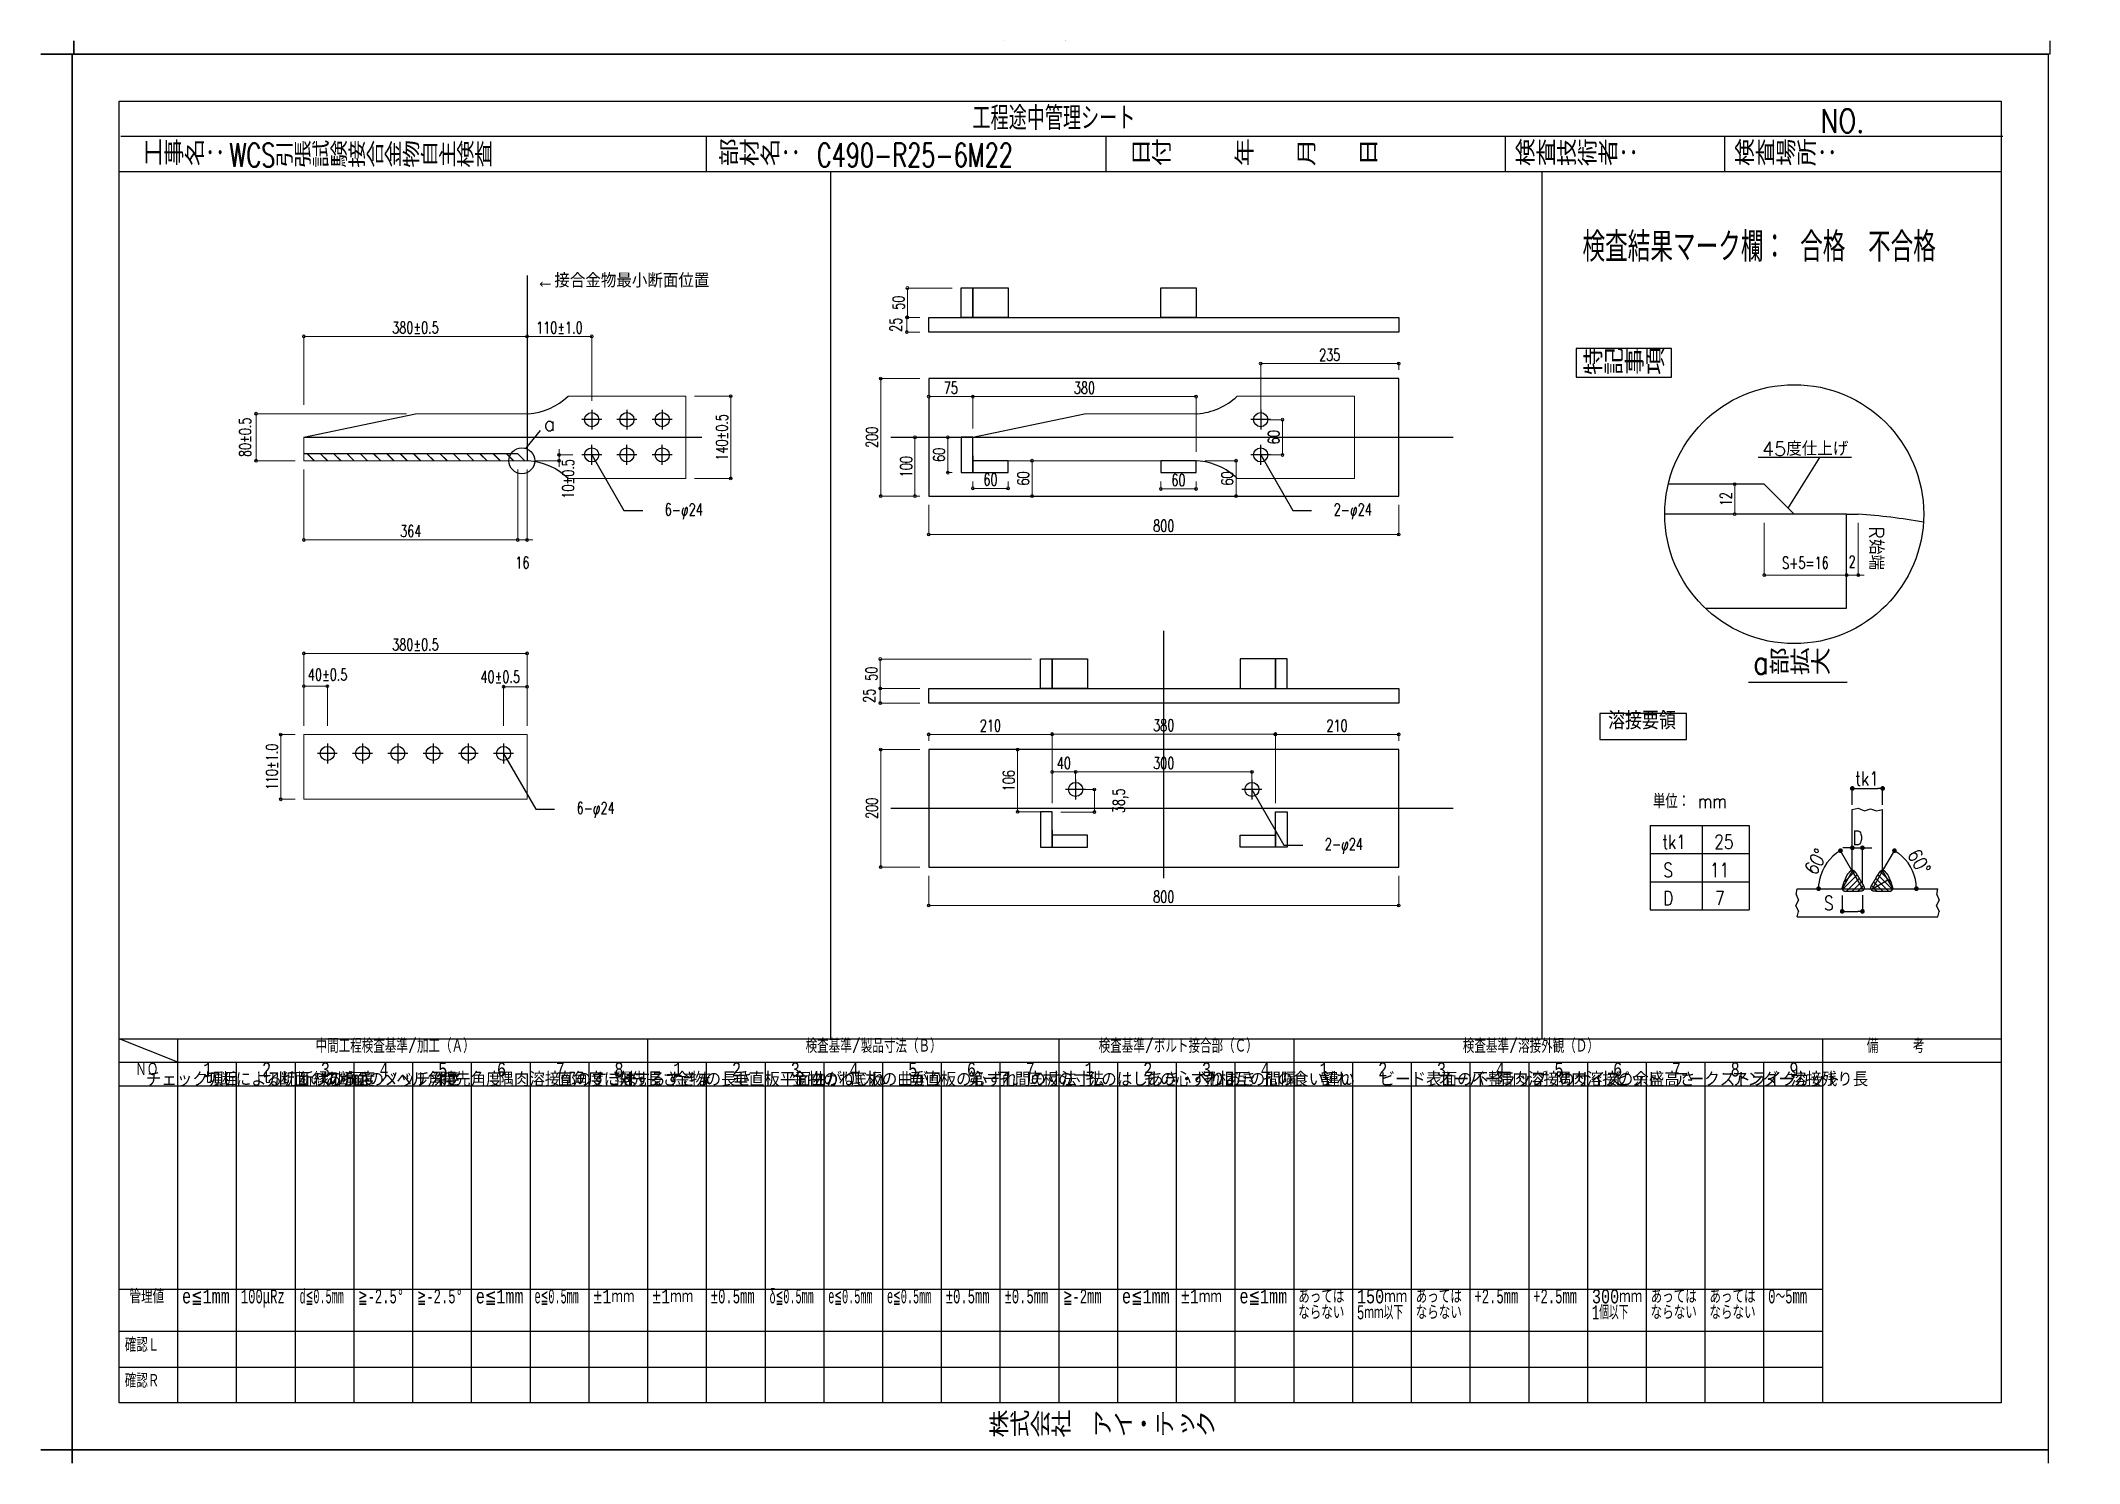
# Paper-space layout 'r25_1' of a CAD drawing. Header units: millimetres. Extents: x 0 to 16.1, y 0 to 11.3.
# The model-space entities are those that its viewports show. They can reach past a viewport. Long polylines and large blocks are cut down to what shows.
import ezdxf
from ezdxf.enums import TextEntityAlignment as Align

# ---------------------------------------------------------------- set-up
doc = ezdxf.new("R2010")
doc.units = ezdxf.units.MM
doc.header["$LTSCALE"] = 5
for name, pattern in [('CENTER1', [10, 6.25, -1.25, 1.25, -1.25]), ('DASHED', [7.5, 6, -1.5]), ('HASEN', [3, 2, -1]), ('JIS_08_50', [53, 50, -1.125, 0.75, -1.125])]:
    doc.linetypes.add(name, pattern=pattern)
doc.layers.get('0').update_dxf_attribs({"color": 255})
doc.layers.get('DEFPOINTS').update_dxf_attribs({"color": 255})
for name, color, linetype in [('CENTER', 2, 'JIS_08_50'), ('LAYER6', 7, 'Continuous'), ('SUNPO', 4, 'Continuous'), ('変位計', 7, 'Continuous'), ('寸法', 4, 'Continuous'), ('文字', 7, 'Continuous'), ('溶接', 241, 'Continuous'), ('金物', 142, 'Continuous')]:
    doc.layers.add(name, color=color, linetype=linetype)
doc.layers.get('SUNPO').off()
doc.styles.add('04setumei', font='simplex.shx', dxfattribs={"width": 0.7, "height": 2.5, "bigfont": 'extfont2.shx'})
doc.styles.add('DLSTANDARD1', font='monotxt.shx', dxfattribs={"width": 0.6, "bigfont": 'extfont'})
doc.styles.add('KANJI', font='simplex.shx', dxfattribs={"width": 0.7, "bigfont": 'extfont2.shx'})
doc.styles.get("Standard").update_dxf_attribs({"font": 'simplex.shx', "width": 0.7, "height": 2.5, "bigfont": '@extfont2.shx'})
doc.styles.add('SUNPOU', font='simplex.shx', dxfattribs={"width": 0.7, "bigfont": 'extfont2.shx'})
doc.styles.add('TATEGAKI', font='txt', dxfattribs={"bigfont": 'bigfont.shx'})
doc.dimstyles.new('一般寸法-小さめ', dxfattribs={"dimscale": 10, "dimtxt": 2, "dimasz": 0.5, "dimexe": 0.125, "dimexo": 1.5, "dimgap": 0.5, "dimtad": 1, "dimtxsty": 'KANJI', "dimblk": 'ORIGIN', "dimcen": 0, "dimclrd": 256, "dimclre": 256, "dimclrt": 256, "dimadec": 0, "dimazin": 0, "dimtfac": 1, "dimtmove": 2, "dimatfit": 2, "dimfxl": 0, "dimtolj": 2, "dimlwd": 5, "dimlwe": 5, "dimarcsym": 0})

psp = doc.layouts.new('r25_1')

msp = doc.modelspace()

# ---------------------------------------------------------------- texts
at = {"color": 0, "linetype": 'Continuous', "ltscale": 6, "style": 'DLSTANDARD1', "width": 0.875}
msp.add_text('溶接要領', height=30, dxfattribs=at).set_placement((13803.75, 5969.592), align=Align.BOTTOM_LEFT)
at = {"layer": 'LAYER6', "color": 0, "linetype": 'Continuous', "lineweight": -3, "width": 0.8}
for s, p in [('株式会社\u3000アイ・テック', (12752.093, 7150.755)), ('NO.', (14165.789, 6994.209)), ('工事名：', (11309.191, 6938.926)), ('部材名：', (12289.017, 6938.926)), ('日付\u3000\u3000\u3000年\u3000\u3000月\u3000\u3000日', (12990.402, 6938.926)), ('検査技術者：', (13644.926, 6938.926)), ('検査場所：', (14018.227, 6938.926)), ('特記事項', (13760.194, 6583.433)), ('a部拡大', (14051.132, 6072.43)), ('株式会社\u3000アイ・テック', (12749.275, 4774.755))]:
    msp.add_text(s, height=40, dxfattribs=at).set_placement(p)
at = {"layer": 'LAYER6', "color": 0, "linetype": 'Continuous', "lineweight": -3, "style": 'SUNPOU', "width": 0.7}
for s, height, p in [('工程途中管理シート', 40, (12721.829, 6998.926)), ('検査結果マーク欄： 合格\u3000不合格', 50, (13760.194, 6774.796))]:
    msp.add_text(s, height=height, dxfattribs=at).set_placement(p)
at = {"layer": 'LAYER6', "color": 0, "linetype": 'Continuous', "lineweight": -3, "char_height": 40, "attachment_point": 1}
for s, insert, width in [('WCS引張試験接合金物自主検査', (11457.04, 6976.098), 924.29947), ('C490-R25-6M22 ', (12457.04, 6976.098), 435.25964)]:
    msp.add_mtext(s, dxfattribs=dict(at, insert=insert, width=width))
at = {"layer": '寸法', "ltscale": 4, "style": 'SUNPOU'}
for s, p in [('←接合金物最小断面位置', (12273.967, 6742.595)), ('a', (12011.454, 6498.511)), ('45度仕上げ', (14212.693, 6456.24))]:
    msp.add_text(s, height=24, dxfattribs=at).set_placement(p, align=Align.MIDDLE_RIGHT)
msp.add_text('R始端', height=24, rotation=270, dxfattribs=at).set_placement((14248.369, 6324.164))
at = {"layer": '寸法', "style": '04setumei', "width": 0.8}
for s, p in [('tk1', (14224.388, 5883.063)), ('単位： mm', (13880.061, 5844.178)), ('D', (14220.214, 5781.91)), ('S', (14171.267, 5670.925))]:
    msp.add_text(s, height=24, dxfattribs=at).set_placement(p)
for s, p in [('tk1', (13916.143, 5787.14)), ('25', (14000.943, 5787.14)), ('S', (13906.086, 5739.14)), ('11', (13993.629, 5739.14)), ('D', (13906.086, 5691.14)), ('7', (13994.086, 5691.14))]:
    msp.add_text(s, height=24, dxfattribs=at).set_placement(p, align=Align.MIDDLE)
for rotation, p in [(60.00014, (14157.174, 5728.897)), (299.99986, (14312.373, 5765.508))]:
    msp.add_text('60°', height=24, rotation=rotation, dxfattribs=at).set_placement(p)
at = {"layer": '寸法', "char_height": 20, "width": 98.97993, "attachment_point": 3}
for s, insert in [('6-φ24', (12262.745, 6362.805)), ('2-φ24', (13401.546, 6362.805)), ('6-φ24', (12112.745, 5854.662)), ('2-φ24', (13386.546, 5793.295))]:
    msp.add_mtext(s, dxfattribs=dict(at, insert=insert))
at = {"layer": '文字', "color": 0, "linetype": 'Continuous', "ltscale": 6, "style": 'DLSTANDARD1'}
for s, width, p in [('中間工程検査基準/加工（Ａ）', 0.74375, (11603.63, 5420.574)), ('検査基準/製品寸法（Ｂ）', 0.74375, (12437.745, 5420.574)), ('検査基準/ボルト接合部（Ｃ）', 0.74375, (12936.573, 5420.574)), ('検査基準/溶接外観（Ｄ）', 0.74375, (13556.621, 5420.574)), ('備\u3000\u3000\u3000考', 0.74375, (14244.198, 5420.574)), ('ＮＯ', 0.74375, (11296.646, 5380.574)), ('1', 0.74375, (11412.39, 5380.574)), ('2', 0.74375, (11512.39, 5380.574)), ('3', 0.74375, (11612.39, 5380.574)), ('4', 0.74375, (11712.39, 5380.574)), ('5', 0.74375, (11812.39, 5380.574)), ('6', 0.74375, (11912.39, 5380.574)), ('7', 0.74375, (12012.39, 5380.574)), ('1', 0.74375, (12212.39, 5380.574)), ('2', 0.74375, (12312.39, 5380.574)), ('3', 0.74375, (12412.39, 5380.574)), ('4', 0.74375, (12512.39, 5380.574)), ('5', 0.74375, (12612.39, 5380.574)), ('6', 0.74375, (12712.39, 5380.574)), ('7', 0.74375, (12812.39, 5380.574)), ('1', 0.74375, (12912.39, 5380.574)), ('2', 0.74375, (13012.39, 5380.574)), ('3', 0.74375, (13112.39, 5380.574)), ('4', 0.74375, (13212.39, 5380.574)), ('1', 0.74375, (13312.39, 5380.574)), ('2', 0.74375, (13412.39, 5380.574)), ('3', 0.74375, (13512.39, 5380.574)), ('4', 0.74375, (13612.39, 5380.574)), ('5', 0.74375, (13712.39, 5380.574)), ('6', 0.74375, (13812.39, 5380.574)), ('7', 0.74375, (13912.39, 5380.574)), ('8', 0.74375, (14012.39, 5380.574)), ('管理値', 0.74375, (11286.831, 4994.284)), ('e≦1mm', 0.74375, (11376.277, 4994.284)), ('100μRz', 0.6, (11476.277, 4994.284)), ('d≦0.5mm', 0.5, (11576.277, 4994.284)), ('≧-2.5°', 0.6, (11676.277, 4994.284)), ('≧-2.5°', 0.6, (11776.277, 4994.284)), ('e≦1mm', 0.74375, (11876.277, 4994.284)), ('e≦0.5mm', 0.5, (11976.277, 4994.284)), ('±1ｍｍ', 0.74375, (12176.277, 4994.284)), ('±0.5mm', 0.6, (12276.277, 4994.284)), ('δ≦0.5mm', 0.5, (12376.277, 4994.284)), ('e≦0.5mm', 0.5, (12476.277, 4994.284)), ('e≦0.5mm', 0.5, (12576.277, 4994.284)), ('±0.5mm', 0.6, (12676.277, 4994.284)), ('±0.5mm', 0.6, (12776.277, 4994.284)), ('≧-2mm', 0.6, (12876.277, 4994.284)), ('e≦1mm', 0.74375, (12976.277, 4994.284)), ('±1ｍｍ', 0.74375, (13076.277, 4994.284)), ('e≦1mm', 0.74375, (13176.277, 4994.284)), ('ならない', 0.74375, (13276.277, 4967.08)), ('あっては', 0.74375, (13276.277, 4994.284)), ('5ｍｍ以下', 0.6, (13376.277, 4967.08)), ('150ｍｍ', 0.74375, (13376.277, 4994.284)), ('ならない', 0.74375, (13476.277, 4967.08)), ('あっては', 0.74375, (13476.277, 4994.284)), ('+2.5mm', 0.6, (13576.277, 4994.284)), ('+2.5mm', 0.6, (13676.277, 4994.284)), ('1個以下', 0.6, (13776.277, 4967.08)), ('300ｍｍ', 0.74375, (13776.277, 4994.284)), ('ならない', 0.74375, (13876.277, 4967.08)), ('あっては', 0.74375, (13876.277, 4994.284)), ('ならない', 0.74375, (13976.277, 4967.08)), ('あっては', 0.74375, (13976.277, 4994.284)), ('確認Ｌ', 0.74375, (11278.705, 4911.593)), ('確認Ｒ', 0.74375, (11278.705, 4850.625))]:
    msp.add_text(s, height=24, dxfattribs=dict(at, width=width)).set_placement(p, align=Align.BOTTOM_LEFT)
at = {"layer": '文字', "color": 0, "linetype": 'Continuous', "ltscale": 6, "style": 'TATEGAKI'}
for s, p in [('チェック項目', (11314.659, 5363.673)), ('切断による切断縁の角度', (11414.659, 5363.673)), ('切断面のあらさ', (11514.659, 5363.673)), ('切断面のノッチ深さ', (11614.659, 5363.673)), ('ベベル角度', (11714.659, 5363.673)), ('開先角度', (11814.659, 5363.673)), ('隅肉溶接部のすきま', (11914.659, 5363.673)), ('直角度に対するすきま', (12014.659, 5363.673)), ('金物の長さ', (12214.659, 5363.673)), ('垂直板平面曲がり', (12314.659, 5363.673)), ('金物のねじれ', (12414.659, 5363.673)), ('底板の曲がり', (12514.659, 5363.673)), ('垂直板の心ずれ', (12614.659, 5363.673)), ('第一孔間の寸法', (12714.659, 5363.673)), ('底板の寸法', (12814.659, 5363.673)), ('孔のはしあき・へりあき', (12914.659, 5363.673)), ('孔の心ずれ', (13014.659, 5363.673)), ('孔相互の間隔', (13114.659, 5363.673)), ('孔の食い違い', (13214.659, 5363.673)), ('割れ', (13314.659, 5363.673)), ('ビード表面の不整', (13414.659, 5363.673)), ('オーバーラップ', (13514.659, 5363.673)), ('隅肉溶接のサイズ', (13614.659, 5363.673)), ('隅肉溶接の余盛高さ', (13714.659, 5363.673)), ('ピット', (13814.659, 5363.673)), ('アークストライク', (13914.659, 5363.673)), ('アンダーカット', (14014.659, 5363.673))]:
    msp.add_text(s, height=24, dxfattribs=at).set_placement(p, align=Align.BOTTOM_LEFT)
at = {"layer": '文字', "color": 1, "linetype": 'Continuous', "ltscale": 6, "style": 'DLSTANDARD1'}
for s, width, p in [('8', 0.74375, (12112.39, 5380.574)), ('9', 0.74375, (14112.39, 5380.574)), ('±1ｍｍ', 0.74375, (12076.277, 4994.284)), ('0～5mm', 0.6, (14076.277, 4994.284))]:
    msp.add_text(s, height=24, dxfattribs=dict(at, width=width)).set_placement(p, align=Align.BOTTOM_LEFT)
at = {"layer": '文字', "color": 1, "linetype": 'Continuous', "ltscale": 6, "style": 'TATEGAKI'}
for s, p in [('開先長さ', (12114.659, 5363.673)), ('溶接残り長', (14114.659, 5363.673))]:
    msp.add_text(s, height=24, dxfattribs=at).set_placement(p, align=Align.BOTTOM_LEFT)

# ---------------------------------------------------------------- blocks, each defined once
blk = doc.blocks.new('_Dot')
at = {"color": 0, "linetype": 'ByBlock', "lineweight": -2}
blk.add_line((-0.5, 0), (-1, 0), dxfattribs=at)
at = {"color": 0, "linetype": 'ByBlock', "const_width": 0.5}
blk.add_lwpolyline([(-0.25, 0, 1), (0.25, 0, 1)], format="xyb", close=True, dxfattribs=at)
blk = doc.blocks.new('_Origin')
at = {"color": 0, "linetype": 'ByBlock', "lineweight": -2}
blk.add_line((0, 0), (-1, 0), dxfattribs=at)
blk.add_circle((0, 0), 0.5, dxfattribs=at)
blk = doc.blocks.new('*D581')
at = {"layer": 'DEFPOINTS', "color": 0, "ltscale": 4, "transparency": 16777216}
for p in [(14069.7, 6344.9), (14209.7, 6344.9), (14209.7, 6241.2)]:
    blk.add_point(p, dxfattribs=at)
at = {"layer": '寸法', "lineweight": 5, "ltscale": 4, "transparency": 16777216}
for p, q in [((14069.7, 6329.9), (14069.7, 6239.9)), ((14209.7, 6329.9), (14209.7, 6239.9)), ((14074.7, 6241.2), (14204.7, 6241.2))]:
    blk.add_line(p, q, dxfattribs=at)
at = {"layer": '寸法', "lineweight": 5, "ltscale": 4, "transparency": 16777216, "xscale": 5, "yscale": 5, "zscale": 5, "rotation": 180}
blk.add_blockref('_Origin', (14069.7, 6241.2), dxfattribs=at)
at = {"layer": '寸法', "lineweight": 5, "ltscale": 4, "transparency": 16777216, "xscale": 5, "yscale": 5, "zscale": 5}
blk.add_blockref('_Origin', (14209.7, 6241.2), dxfattribs=at)
at = {"layer": '寸法', "ltscale": 4, "transparency": 16777216, "insert": (14139.7, 6262), "char_height": 20, "attachment_point": 5, "style": 'KANJI'}
blk.add_mtext('\\A2;S+5=16', dxfattribs=at)
blk = doc.blocks.new('*D582')
at = {"layer": 'DEFPOINTS', "color": 0, "ltscale": 4, "transparency": 16777216}
for p in [(14209.7, 6344.9), (14229.7, 6344.9), (14229.7, 6241.2)]:
    blk.add_point(p, dxfattribs=at)
at = {"layer": '寸法', "lineweight": 5, "ltscale": 4, "transparency": 16777216}
for p, q in [((14209.7, 6329.9), (14209.7, 6239.9)), ((14229.7, 6329.9), (14229.7, 6239.9)), ((14204.7, 6241.2), (14199.7, 6241.2)), ((14209.7, 6241.2), (14229.7, 6241.2)), ((14234.7, 6241.2), (14239.7, 6241.2))]:
    blk.add_line(p, q, dxfattribs=at)
at = {"layer": '寸法', "lineweight": 5, "ltscale": 4, "transparency": 16777216, "xscale": 5, "yscale": 5, "zscale": 5}
blk.add_blockref('_Origin', (14209.7, 6241.2), dxfattribs=at)
at = {"layer": '寸法', "lineweight": 5, "ltscale": 4, "transparency": 16777216, "xscale": 5, "yscale": 5, "zscale": 5, "rotation": 180}
blk.add_blockref('_Origin', (14229.7, 6241.2), dxfattribs=at)
at = {"layer": '寸法', "ltscale": 4, "transparency": 16777216, "insert": (14219.3, 6264.2), "char_height": 20, "attachment_point": 5, "style": 'KANJI'}
blk.add_mtext('\\A2;2', dxfattribs=at)
blk = doc.blocks.new('*D583')
at = {"layer": 'DEFPOINTS', "color": 0, "linetype": 'Continuous', "transparency": 16777216}
for p in [(14069.7, 6395.9), (14019.3, 6344.9), (14069.7, 6344.9)]:
    blk.add_point(p, dxfattribs=at)
at = {"layer": '寸法', "linetype": 'Continuous', "lineweight": 5, "transparency": 16777216}
for p, q in [((14054.7, 6395.9), (14018, 6395.9)), ((14019.3, 6390.9), (14019.3, 6349.9)), ((14054.7, 6344.9), (14018, 6344.9))]:
    blk.add_line(p, q, dxfattribs=at)
at = {"layer": '寸法', "linetype": 'Continuous', "lineweight": 5, "transparency": 16777216, "xscale": 5, "yscale": 5, "zscale": 5}
for p, rotation in [((14019.3, 6395.9), 90), ((14019.3, 6344.9), 270)]:
    blk.add_blockref('_Origin', p, dxfattribs=dict(at, rotation=rotation))
at = {"layer": '寸法', "linetype": 'Continuous', "transparency": 16777216, "insert": (14004.3, 6370.4), "char_height": 20, "attachment_point": 5, "rotation": 90, "style": 'KANJI'}
blk.add_mtext('\\A2;12', dxfattribs=at)
blk = doc.blocks.new('*D604')
at = {"layer": 'DEFPOINTS', "color": 0, "linetype": 'Continuous', "transparency": 16777216}
for p in [(11583.6, 6435.7), (11947.6, 6435.7), (11947.6, 6301)]:
    blk.add_point(p, dxfattribs=at)
at = {"layer": '寸法', "linetype": 'Continuous', "lineweight": 5, "transparency": 16777216}
for p, q in [((11583.6, 6420.7), (11583.6, 6299.8)), ((11947.6, 6420.7), (11947.6, 6299.8)), ((11588.6, 6301), (11942.6, 6301))]:
    blk.add_line(p, q, dxfattribs=at)
at = {"layer": '寸法', "linetype": 'Continuous', "lineweight": 5, "transparency": 16777216, "xscale": 5, "yscale": 5, "zscale": 5, "rotation": 180}
blk.add_blockref('_Origin', (11583.6, 6301), dxfattribs=at)
at = {"layer": '寸法', "linetype": 'Continuous', "lineweight": 5, "transparency": 16777216, "xscale": 5, "yscale": 5, "zscale": 5}
blk.add_blockref('_Origin', (11947.6, 6301), dxfattribs=at)
at = {"layer": '寸法', "linetype": 'Continuous', "transparency": 16777216, "insert": (11765.6, 6316), "char_height": 20, "attachment_point": 5, "style": 'KANJI'}
blk.add_mtext('\\A2;364', dxfattribs=at)
blk = doc.blocks.new('*D605')
at = {"layer": 'DEFPOINTS', "color": 0, "linetype": 'Continuous', "transparency": 16777216}
for p in [(11947.6, 6435.7), (11963.6, 6435.7), (11963.6, 6301)]:
    blk.add_point(p, dxfattribs=at)
at = {"layer": '寸法', "linetype": 'Continuous', "lineweight": 5, "transparency": 16777216}
for p, q in [((11947.6, 6420.7), (11947.6, 6299.8)), ((11963.6, 6420.7), (11963.6, 6299.8)), ((11942.6, 6301), (11937.6, 6301)), ((11947.6, 6301), (11963.6, 6301)), ((11968.6, 6301), (11973.6, 6301))]:
    blk.add_line(p, q, dxfattribs=at)
at = {"layer": '寸法', "linetype": 'Continuous', "lineweight": 5, "transparency": 16777216, "xscale": 5, "yscale": 5, "zscale": 5}
blk.add_blockref('_Origin', (11947.6, 6301), dxfattribs=at)
at = {"layer": '寸法', "linetype": 'Continuous', "lineweight": 5, "transparency": 16777216, "xscale": 5, "yscale": 5, "zscale": 5, "rotation": 180}
blk.add_blockref('_Origin', (11963.6, 6301), dxfattribs=at)
at = {"layer": '寸法', "linetype": 'Continuous', "transparency": 16777216, "insert": (11955.6, 6262.3), "char_height": 20, "attachment_point": 5, "style": 'KANJI'}
blk.add_mtext('\\A2;16', dxfattribs=at)
blk = doc.blocks.new('*D614')
at = {"layer": 'DEFPOINTS', "color": 0, "transparency": 16777216}
for p in [(11963.6, 6435.7), (12018, 6445.7), (12056.6, 6445.7)]:
    blk.add_point(p, dxfattribs=at)
at = {"layer": '寸法', "lineweight": 5, "transparency": 16777216}
for p, q in [((12018, 6450.7), (12018, 6455.7)), ((11978.6, 6435.7), (12019.3, 6435.7)), ((12041.6, 6445.7), (12016.8, 6445.7)), ((12018, 6435.7), (12018, 6445.7)), ((12018, 6430.7), (12018, 6425.7))]:
    blk.add_line(p, q, dxfattribs=at)
at = {"layer": '寸法', "lineweight": 5, "transparency": 16777216, "xscale": 5, "yscale": 5, "zscale": 5}
for p, rotation in [((12018, 6445.7), 270), ((12018, 6435.7), 90)]:
    blk.add_blockref('_Origin', p, dxfattribs=dict(at, rotation=rotation))
at = {"layer": '寸法', "transparency": 16777216, "insert": (12033.3, 6405), "char_height": 20, "attachment_point": 5, "rotation": 90, "style": 'KANJI'}
blk.add_mtext('\\A2;10±0.5', dxfattribs=at)
blk = doc.blocks.new('*D621')
at = {"layer": 'DEFPOINTS', "color": 0, "ltscale": 4, "transparency": 16777216}
for p in [(12233.6, 6545.7), (12310.3, 6545.7), (12233.6, 6405.7)]:
    blk.add_point(p, dxfattribs=at)
at = {"layer": '寸法', "lineweight": 5, "ltscale": 4, "transparency": 16777216}
for p, q in [((12248.6, 6545.7), (12311.5, 6545.7)), ((12310.3, 6410.7), (12310.3, 6540.7)), ((12248.6, 6405.7), (12311.5, 6405.7))]:
    blk.add_line(p, q, dxfattribs=at)
at = {"layer": '寸法', "lineweight": 5, "ltscale": 4, "transparency": 16777216, "xscale": 5, "yscale": 5, "zscale": 5}
for p, rotation in [((12310.3, 6545.7), 90), ((12310.3, 6405.7), 270)]:
    blk.add_blockref('_Origin', p, dxfattribs=dict(at, rotation=rotation))
at = {"layer": '寸法', "ltscale": 4, "transparency": 16777216, "insert": (12295.3, 6475.7), "char_height": 20, "attachment_point": 5, "rotation": 90, "style": 'KANJI'}
blk.add_mtext('\\A2;140±0.5', dxfattribs=at)
blk = doc.blocks.new('*D630')
at = {"layer": 'DEFPOINTS', "color": 0, "ltscale": 4, "transparency": 16777216}
for p in [(11502.2, 6515.7), (11773.6, 6515.7), (11583.6, 6435.7)]:
    blk.add_point(p, dxfattribs=at)
at = {"layer": '寸法', "lineweight": 5, "ltscale": 4, "transparency": 16777216}
for p, q in [((11758.6, 6515.7), (11501, 6515.7)), ((11502.2, 6440.7), (11502.2, 6510.7)), ((11568.6, 6435.7), (11501, 6435.7))]:
    blk.add_line(p, q, dxfattribs=at)
at = {"layer": '寸法', "lineweight": 5, "ltscale": 4, "transparency": 16777216, "xscale": 5, "yscale": 5, "zscale": 5}
for p, rotation in [((11502.2, 6515.7), 90), ((11502.2, 6435.7), 270)]:
    blk.add_blockref('_Origin', p, dxfattribs=dict(at, rotation=rotation))
at = {"layer": '寸法', "ltscale": 4, "transparency": 16777216, "insert": (11483.5, 6475.7), "char_height": 20, "attachment_point": 5, "rotation": 90, "style": 'KANJI'}
blk.add_mtext('\\A2;80±0.5', dxfattribs=at)
blk = doc.blocks.new('*D640')
at = {"layer": 'DEFPOINTS', "color": 0, "transparency": 16777216}
for p in [(11963.6, 6647.5), (11583.6, 6515.7), (11963.6, 6515.7)]:
    blk.add_point(p, dxfattribs=at)
at = {"layer": '寸法', "lineweight": 5, "transparency": 16777216}
for p, q in [((11583.6, 6530.7), (11583.6, 6648.8)), ((11588.6, 6647.5), (11958.6, 6647.5)), ((11963.6, 6530.7), (11963.6, 6648.8))]:
    blk.add_line(p, q, dxfattribs=at)
at = {"layer": '寸法', "lineweight": 5, "transparency": 16777216, "xscale": 5, "yscale": 5, "zscale": 5, "rotation": 180}
blk.add_blockref('_Origin', (11583.6, 6647.5), dxfattribs=at)
at = {"layer": '寸法', "lineweight": 5, "transparency": 16777216, "xscale": 5, "yscale": 5, "zscale": 5}
blk.add_blockref('_Origin', (11963.6, 6647.5), dxfattribs=at)
at = {"layer": '寸法', "transparency": 16777216, "insert": (11773.6, 6662.5), "char_height": 20, "attachment_point": 5, "style": 'KANJI'}
blk.add_mtext('\\A2;380±0.5', dxfattribs=at)
blk = doc.blocks.new('*D641')
at = {"layer": 'DEFPOINTS', "color": 0, "transparency": 16777216}
for p in [(11963.6, 6647.5), (11963.6, 6515.7), (12073.6, 6522.7)]:
    blk.add_point(p, dxfattribs=at)
at = {"layer": '寸法', "lineweight": 5, "transparency": 16777216}
for p, q in [((11963.6, 6530.7), (11963.6, 6648.8)), ((12068.6, 6647.5), (11968.6, 6647.5)), ((12073.6, 6537.7), (12073.6, 6648.8))]:
    blk.add_line(p, q, dxfattribs=at)
at = {"layer": '寸法', "lineweight": 5, "transparency": 16777216, "xscale": 5, "yscale": 5, "zscale": 5, "rotation": 180}
blk.add_blockref('_Origin', (11963.6, 6647.5), dxfattribs=at)
at = {"layer": '寸法', "lineweight": 5, "transparency": 16777216, "xscale": 5, "yscale": 5, "zscale": 5}
blk.add_blockref('_Origin', (12073.6, 6647.5), dxfattribs=at)
at = {"layer": '寸法', "transparency": 16777216, "insert": (12018.6, 6662.5), "char_height": 20, "attachment_point": 5, "style": 'KANJI'}
blk.add_mtext('\\A2;110±1.0', dxfattribs=at)
blk = doc.blocks.new('*D656')
at = {"layer": 'DEFPOINTS', "color": 0, "ltscale": 4, "transparency": 16777216}
for p in [(11623.6, 6052.1), (11583.6, 5969.6), (11623.6, 5969.6)]:
    blk.add_point(p, dxfattribs=at)
at = {"layer": '寸法', "lineweight": 5, "ltscale": 4, "transparency": 16777216}
for p, q in [((11583.6, 5984.6), (11583.6, 6053.4)), ((11588.6, 6052.1), (11618.6, 6052.1)), ((11623.6, 5984.6), (11623.6, 6053.4))]:
    blk.add_line(p, q, dxfattribs=at)
at = {"layer": '寸法', "lineweight": 5, "ltscale": 4, "transparency": 16777216, "xscale": 5, "yscale": 5, "zscale": 5, "rotation": 180}
blk.add_blockref('_Origin', (11583.6, 6052.1), dxfattribs=at)
at = {"layer": '寸法', "lineweight": 5, "ltscale": 4, "transparency": 16777216, "xscale": 5, "yscale": 5, "zscale": 5}
blk.add_blockref('_Origin', (11623.6, 6052.1), dxfattribs=at)
at = {"layer": '寸法', "ltscale": 4, "transparency": 16777216, "insert": (11624.1, 6071.7), "char_height": 20, "attachment_point": 5, "style": 'KANJI'}
blk.add_mtext('\\A2;40±0.5', dxfattribs=at)
blk = doc.blocks.new('*D657')
at = {"layer": 'DEFPOINTS', "color": 0, "ltscale": 4, "transparency": 16777216}
for p in [(11963.6, 6051.1), (11923.6, 5969.6), (11963.6, 5969.6)]:
    blk.add_point(p, dxfattribs=at)
at = {"layer": '寸法', "lineweight": 5, "ltscale": 4, "transparency": 16777216}
for p, q in [((11923.6, 5984.6), (11923.6, 6052.3)), ((11928.6, 6051.1), (11958.6, 6051.1)), ((11963.6, 5984.6), (11963.6, 6052.3))]:
    blk.add_line(p, q, dxfattribs=at)
at = {"layer": '寸法', "lineweight": 5, "ltscale": 4, "transparency": 16777216, "xscale": 5, "yscale": 5, "zscale": 5, "rotation": 180}
blk.add_blockref('_Origin', (11923.6, 6051.1), dxfattribs=at)
at = {"layer": '寸法', "lineweight": 5, "ltscale": 4, "transparency": 16777216, "xscale": 5, "yscale": 5, "zscale": 5}
blk.add_blockref('_Origin', (11963.6, 6051.1), dxfattribs=at)
at = {"layer": '寸法', "ltscale": 4, "transparency": 16777216, "insert": (11917.9, 6068), "char_height": 20, "attachment_point": 5, "style": 'KANJI'}
blk.add_mtext('\\A2;40±0.5', dxfattribs=at)
blk = doc.blocks.new('*D658')
at = {"layer": 'DEFPOINTS', "color": 0, "ltscale": 4, "transparency": 16777216}
for p in [(11963.6, 6107.9), (11583.6, 6002.6), (11963.6, 5969.6)]:
    blk.add_point(p, dxfattribs=at)
at = {"layer": '寸法', "lineweight": 5, "ltscale": 4, "transparency": 16777216}
for p, q in [((11583.6, 6017.6), (11583.6, 6109.1)), ((11588.6, 6107.9), (11958.6, 6107.9)), ((11963.6, 5984.6), (11963.6, 6109.1))]:
    blk.add_line(p, q, dxfattribs=at)
at = {"layer": '寸法', "lineweight": 5, "ltscale": 4, "transparency": 16777216, "xscale": 5, "yscale": 5, "zscale": 5, "rotation": 180}
blk.add_blockref('_Origin', (11583.6, 6107.9), dxfattribs=at)
at = {"layer": '寸法', "lineweight": 5, "ltscale": 4, "transparency": 16777216, "xscale": 5, "yscale": 5, "zscale": 5}
blk.add_blockref('_Origin', (11963.6, 6107.9), dxfattribs=at)
at = {"layer": '寸法', "ltscale": 4, "transparency": 16777216, "insert": (11773.6, 6122.9), "char_height": 20, "attachment_point": 5, "style": 'KANJI'}
blk.add_mtext('\\A2;380±0.5', dxfattribs=at)
blk = doc.blocks.new('*D667')
at = {"layer": 'DEFPOINTS', "color": 0, "ltscale": 4, "transparency": 16777216}
for p in [(11583.6, 5969.6), (11544.2, 5859.6), (11583.6, 5859.6)]:
    blk.add_point(p, dxfattribs=at)
at = {"layer": '寸法', "lineweight": 5, "ltscale": 4, "transparency": 16777216}
for p, q in [((11568.6, 5969.6), (11542.9, 5969.6)), ((11544.2, 5964.6), (11544.2, 5864.6)), ((11568.6, 5859.6), (11542.9, 5859.6))]:
    blk.add_line(p, q, dxfattribs=at)
at = {"layer": '寸法', "lineweight": 5, "ltscale": 4, "transparency": 16777216, "xscale": 5, "yscale": 5, "zscale": 5}
for p, rotation in [((11544.2, 5969.6), 90), ((11544.2, 5859.6), 270)]:
    blk.add_blockref('_Origin', p, dxfattribs=dict(at, rotation=rotation))
at = {"layer": '寸法', "ltscale": 4, "transparency": 16777216, "insert": (11529.2, 5914.6), "char_height": 20, "attachment_point": 5, "rotation": 90, "style": 'KANJI'}
blk.add_mtext('\\A2;110±1.0', dxfattribs=at)
blk = doc.blocks.new('*D757')
at = {"layer": 'DEFPOINTS', "color": 0, "linetype": 'Continuous', "transparency": 16777216}
for p in [(12647.4, 6375.7), (13447.4, 6375.7), (13447.4, 6310.2)]:
    blk.add_point(p, dxfattribs=at)
at = {"layer": '寸法', "linetype": 'Continuous', "lineweight": 5, "transparency": 16777216}
for p, q in [((12647.4, 6360.7), (12647.4, 6309)), ((13447.4, 6360.7), (13447.4, 6309)), ((12652.4, 6310.2), (13442.4, 6310.2))]:
    blk.add_line(p, q, dxfattribs=at)
at = {"layer": '寸法', "linetype": 'Continuous', "lineweight": 5, "transparency": 16777216, "xscale": 5, "yscale": 5, "zscale": 5, "rotation": 180}
blk.add_blockref('_Origin', (12647.4, 6310.2), dxfattribs=at)
at = {"layer": '寸法', "linetype": 'Continuous', "lineweight": 5, "transparency": 16777216, "xscale": 5, "yscale": 5, "zscale": 5}
blk.add_blockref('_Origin', (13447.4, 6310.2), dxfattribs=at)
at = {"layer": '寸法', "linetype": 'Continuous', "transparency": 16777216, "insert": (13047.4, 6325.2), "char_height": 20, "attachment_point": 5, "style": 'KANJI'}
blk.add_mtext('\\A2;800', dxfattribs=at)
blk = doc.blocks.new('*D758')
at = {"layer": 'DEFPOINTS', "color": 0, "linetype": 'Continuous', "transparency": 16777216}
for p in [(12647.4, 6575.7), (12565.7, 6375.7), (12647.4, 6375.7)]:
    blk.add_point(p, dxfattribs=at)
at = {"layer": '寸法', "linetype": 'Continuous', "lineweight": 5, "transparency": 16777216}
for p, q in [((12632.4, 6575.7), (12564.5, 6575.7)), ((12565.7, 6570.7), (12565.7, 6380.7)), ((12632.4, 6375.7), (12564.5, 6375.7))]:
    blk.add_line(p, q, dxfattribs=at)
at = {"layer": '寸法', "linetype": 'Continuous', "lineweight": 5, "transparency": 16777216, "xscale": 5, "yscale": 5, "zscale": 5}
for p, rotation in [((12565.7, 6575.7), 90), ((12565.7, 6375.7), 270)]:
    blk.add_blockref('_Origin', p, dxfattribs=dict(at, rotation=rotation))
at = {"layer": '寸法', "linetype": 'Continuous', "transparency": 16777216, "insert": (12550.7, 6475.7), "char_height": 20, "attachment_point": 5, "rotation": 90, "style": 'KANJI'}
blk.add_mtext('\\A2;200', dxfattribs=at)
blk = doc.blocks.new('*D759')
at = {"layer": 'DEFPOINTS', "color": 0, "linetype": 'Continuous', "transparency": 16777216}
for p in [(12702.4, 6475.7), (12679.8, 6415.7), (12702.4, 6415.7)]:
    blk.add_point(p, dxfattribs=at)
at = {"layer": '寸法', "linetype": 'Continuous', "lineweight": 5, "transparency": 16777216}
for p, q in [((12687.4, 6475.7), (12678.5, 6475.7)), ((12679.8, 6470.7), (12679.8, 6420.7)), ((12687.4, 6415.7), (12678.5, 6415.7))]:
    blk.add_line(p, q, dxfattribs=at)
at = {"layer": '寸法', "linetype": 'Continuous', "lineweight": 5, "transparency": 16777216, "xscale": 5, "yscale": 5, "zscale": 5}
for p, rotation in [((12679.8, 6475.7), 90), ((12679.8, 6415.7), 270)]:
    blk.add_blockref('_Origin', p, dxfattribs=dict(at, rotation=rotation))
at = {"layer": '寸法', "linetype": 'Continuous', "transparency": 16777216, "insert": (12664.8, 6445.7), "char_height": 20, "attachment_point": 5, "rotation": 90, "style": 'KANJI'}
blk.add_mtext('\\A2;60', dxfattribs=at)
blk = doc.blocks.new('*D760')
at = {"layer": 'DEFPOINTS', "color": 0, "linetype": 'Continuous', "transparency": 16777216}
for p in [(13042.4, 6415.7), (13102.4, 6415.7), (13102.4, 6387.8)]:
    blk.add_point(p, dxfattribs=at)
at = {"layer": '寸法', "linetype": 'Continuous', "lineweight": 5, "transparency": 16777216}
for p, q in [((13042.4, 6400.7), (13042.4, 6386.6)), ((13047.4, 6387.8), (13097.4, 6387.8)), ((13102.4, 6400.7), (13102.4, 6386.6))]:
    blk.add_line(p, q, dxfattribs=at)
at = {"layer": '寸法', "linetype": 'Continuous', "lineweight": 5, "transparency": 16777216, "xscale": 5, "yscale": 5, "zscale": 5, "rotation": 180}
blk.add_blockref('_Origin', (13042.4, 6387.8), dxfattribs=at)
at = {"layer": '寸法', "linetype": 'Continuous', "lineweight": 5, "transparency": 16777216, "xscale": 5, "yscale": 5, "zscale": 5}
blk.add_blockref('_Origin', (13102.4, 6387.8), dxfattribs=at)
at = {"layer": '寸法', "linetype": 'Continuous', "transparency": 16777216, "insert": (13072.4, 6402.8), "char_height": 20, "attachment_point": 5, "style": 'KANJI'}
blk.add_mtext('\\A2;60', dxfattribs=at)
blk = doc.blocks.new('*D762')
at = {"layer": 'DEFPOINTS', "color": 0, "linetype": 'Continuous', "transparency": 16777216}
for p in [(12722.4, 6415.7), (12782.4, 6415.7), (12782.4, 6388.8)]:
    blk.add_point(p, dxfattribs=at)
at = {"layer": '寸法', "linetype": 'Continuous', "lineweight": 5, "transparency": 16777216}
for p, q in [((12722.4, 6400.7), (12722.4, 6387.6)), ((12727.4, 6388.8), (12777.4, 6388.8)), ((12782.4, 6400.7), (12782.4, 6387.6))]:
    blk.add_line(p, q, dxfattribs=at)
at = {"layer": '寸法', "linetype": 'Continuous', "lineweight": 5, "transparency": 16777216, "xscale": 5, "yscale": 5, "zscale": 5, "rotation": 180}
blk.add_blockref('_Origin', (12722.4, 6388.8), dxfattribs=at)
at = {"layer": '寸法', "linetype": 'Continuous', "lineweight": 5, "transparency": 16777216, "xscale": 5, "yscale": 5, "zscale": 5}
blk.add_blockref('_Origin', (12782.4, 6388.8), dxfattribs=at)
at = {"layer": '寸法', "linetype": 'Continuous', "transparency": 16777216, "insert": (12752.4, 6403.8), "char_height": 20, "attachment_point": 5, "style": 'KANJI'}
blk.add_mtext('\\A2;60', dxfattribs=at)
blk = doc.blocks.new('*D763')
at = {"layer": 'DEFPOINTS', "color": 0, "linetype": 'Continuous', "transparency": 16777216}
for p in [(12647.4, 6679.8), (12610, 6654.8), (12647.4, 6654.8)]:
    blk.add_point(p, dxfattribs=at)
at = {"layer": '寸法', "linetype": 'Continuous', "lineweight": 5, "transparency": 16777216}
for p, q in [((12632.4, 6679.8), (12608.8, 6679.8)), ((12610, 6674.8), (12610, 6659.8)), ((12632.4, 6654.8), (12608.8, 6654.8))]:
    blk.add_line(p, q, dxfattribs=at)
at = {"layer": '寸法', "linetype": 'Continuous', "lineweight": 5, "transparency": 16777216, "xscale": 5, "yscale": 5, "zscale": 5}
for p, rotation in [((12610, 6679.8), 90), ((12610, 6654.8), 270)]:
    blk.add_blockref('_Origin', p, dxfattribs=dict(at, rotation=rotation))
at = {"layer": '寸法', "linetype": 'Continuous', "transparency": 16777216, "insert": (12591.3, 6667.3), "char_height": 20, "attachment_point": 5, "rotation": 90, "style": 'KANJI'}
blk.add_mtext('\\A2;25', dxfattribs=at)
blk = doc.blocks.new('*D764')
at = {"layer": 'DEFPOINTS', "color": 0, "linetype": 'Continuous', "transparency": 16777216}
for p in [(12611, 6729.8), (12702.4, 6729.8), (12647.4, 6679.8)]:
    blk.add_point(p, dxfattribs=at)
at = {"layer": '寸法', "linetype": 'Continuous', "lineweight": 5, "transparency": 16777216}
for p, q in [((12687.4, 6729.8), (12609.8, 6729.8)), ((12611, 6684.8), (12611, 6724.8)), ((12632.4, 6679.8), (12609.8, 6679.8))]:
    blk.add_line(p, q, dxfattribs=at)
at = {"layer": '寸法', "linetype": 'Continuous', "lineweight": 5, "transparency": 16777216, "xscale": 5, "yscale": 5, "zscale": 5}
for p, rotation in [((12611, 6729.8), 90), ((12611, 6679.8), 270)]:
    blk.add_blockref('_Origin', p, dxfattribs=dict(at, rotation=rotation))
at = {"layer": '寸法', "linetype": 'Continuous', "transparency": 16777216, "insert": (12596, 6704.8), "char_height": 20, "attachment_point": 5, "rotation": 90, "style": 'KANJI'}
blk.add_mtext('\\A2;50', dxfattribs=at)
blk = doc.blocks.new('*D765')
at = {"layer": 'DEFPOINTS', "color": 0, "linetype": 'Continuous', "transparency": 16777216}
for p in [(13102.4, 6544.9), (12722.4, 6475.7), (13102.4, 6435.7)]:
    blk.add_point(p, dxfattribs=at)
at = {"layer": '寸法', "linetype": 'Continuous', "lineweight": 5, "transparency": 16777216}
for p, q in [((12722.4, 6490.7), (12722.4, 6546.2)), ((12727.4, 6544.9), (13097.4, 6544.9)), ((13102.4, 6450.7), (13102.4, 6546.2))]:
    blk.add_line(p, q, dxfattribs=at)
at = {"layer": '寸法', "linetype": 'Continuous', "lineweight": 5, "transparency": 16777216, "xscale": 5, "yscale": 5, "zscale": 5, "rotation": 180}
blk.add_blockref('_Origin', (12722.4, 6544.9), dxfattribs=at)
at = {"layer": '寸法', "linetype": 'Continuous', "lineweight": 5, "transparency": 16777216, "xscale": 5, "yscale": 5, "zscale": 5}
blk.add_blockref('_Origin', (13102.4, 6544.9), dxfattribs=at)
at = {"layer": '寸法', "linetype": 'Continuous', "transparency": 16777216, "insert": (12912.4, 6559.9), "char_height": 20, "attachment_point": 5, "style": 'KANJI'}
blk.add_mtext('\\A2;380', dxfattribs=at)
blk = doc.blocks.new('*D766')
at = {"layer": 'DEFPOINTS', "color": 0, "linetype": 'Continuous', "transparency": 16777216}
for p in [(13447.4, 6601.1), (13447.4, 6575.7), (13212.4, 6505.7)]:
    blk.add_point(p, dxfattribs=at)
at = {"layer": '寸法', "linetype": 'Continuous', "lineweight": 5, "transparency": 16777216}
for p, q in [((13212.4, 6520.7), (13212.4, 6602.4)), ((13217.4, 6601.1), (13442.4, 6601.1)), ((13447.4, 6590.7), (13447.4, 6602.4))]:
    blk.add_line(p, q, dxfattribs=at)
at = {"layer": '寸法', "linetype": 'Continuous', "lineweight": 5, "transparency": 16777216, "xscale": 5, "yscale": 5, "zscale": 5, "rotation": 180}
blk.add_blockref('_Origin', (13212.4, 6601.1), dxfattribs=at)
at = {"layer": '寸法', "linetype": 'Continuous', "lineweight": 5, "transparency": 16777216, "xscale": 5, "yscale": 5, "zscale": 5}
blk.add_blockref('_Origin', (13447.4, 6601.1), dxfattribs=at)
at = {"layer": '寸法', "linetype": 'Continuous', "transparency": 16777216, "insert": (13329.9, 6616.1), "char_height": 20, "attachment_point": 5, "style": 'KANJI'}
blk.add_mtext('\\A2;235', dxfattribs=at)
blk = doc.blocks.new('*D767')
at = {"layer": 'DEFPOINTS', "color": 0, "linetype": 'Continuous', "transparency": 16777216}
for p in [(13212.4, 6505.7), (13212.4, 6445.7), (13249.5, 6445.7)]:
    blk.add_point(p, dxfattribs=at)
at = {"layer": '寸法', "linetype": 'Continuous', "lineweight": 5, "transparency": 16777216}
for p, q in [((13227.4, 6505.7), (13250.8, 6505.7)), ((13249.5, 6500.7), (13249.5, 6450.7)), ((13227.4, 6445.7), (13250.8, 6445.7))]:
    blk.add_line(p, q, dxfattribs=at)
at = {"layer": '寸法', "linetype": 'Continuous', "lineweight": 5, "transparency": 16777216, "xscale": 5, "yscale": 5, "zscale": 5}
for p, rotation in [((13249.5, 6505.7), 90), ((13249.5, 6445.7), 270)]:
    blk.add_blockref('_Origin', p, dxfattribs=dict(at, rotation=rotation))
at = {"layer": '寸法', "linetype": 'Continuous', "transparency": 16777216, "insert": (13234.5, 6475.7), "char_height": 20, "attachment_point": 5, "rotation": 90, "style": 'KANJI'}
blk.add_mtext('\\A2;60', dxfattribs=at)
blk = doc.blocks.new('*D768')
at = {"layer": 'DEFPOINTS', "color": 0, "linetype": 'Continuous', "transparency": 16777216}
for p in [(12647.4, 5744.2), (13447.4, 5744.2), (13447.4, 5678.7)]:
    blk.add_point(p, dxfattribs=at)
at = {"layer": '寸法', "linetype": 'Continuous', "lineweight": 5, "transparency": 16777216}
for p, q in [((12647.4, 5729.2), (12647.4, 5677.5)), ((13447.4, 5729.2), (13447.4, 5677.5)), ((12652.4, 5678.7), (13442.4, 5678.7))]:
    blk.add_line(p, q, dxfattribs=at)
at = {"layer": '寸法', "linetype": 'Continuous', "lineweight": 5, "transparency": 16777216, "xscale": 5, "yscale": 5, "zscale": 5, "rotation": 180}
blk.add_blockref('_Origin', (12647.4, 5678.7), dxfattribs=at)
at = {"layer": '寸法', "linetype": 'Continuous', "lineweight": 5, "transparency": 16777216, "xscale": 5, "yscale": 5, "zscale": 5}
blk.add_blockref('_Origin', (13447.4, 5678.7), dxfattribs=at)
at = {"layer": '寸法', "linetype": 'Continuous', "transparency": 16777216, "insert": (13047.4, 5693.7), "char_height": 20, "attachment_point": 5, "style": 'KANJI'}
blk.add_mtext('\\A2;800', dxfattribs=at)
blk = doc.blocks.new('*D769')
at = {"layer": 'DEFPOINTS', "color": 0, "linetype": 'Continuous', "transparency": 16777216}
for p in [(12647.4, 5944.2), (12565.7, 5744.2), (12647.4, 5744.2)]:
    blk.add_point(p, dxfattribs=at)
at = {"layer": '寸法', "linetype": 'Continuous', "lineweight": 5, "transparency": 16777216}
for p, q in [((12632.4, 5944.2), (12564.5, 5944.2)), ((12565.7, 5939.2), (12565.7, 5749.2)), ((12632.4, 5744.2), (12564.5, 5744.2))]:
    blk.add_line(p, q, dxfattribs=at)
at = {"layer": '寸法', "linetype": 'Continuous', "lineweight": 5, "transparency": 16777216, "xscale": 5, "yscale": 5, "zscale": 5}
for p, rotation in [((12565.7, 5944.2), 90), ((12565.7, 5744.2), 270)]:
    blk.add_blockref('_Origin', p, dxfattribs=dict(at, rotation=rotation))
at = {"layer": '寸法', "linetype": 'Continuous', "transparency": 16777216, "insert": (12550.7, 5844.2), "char_height": 20, "attachment_point": 5, "rotation": 90, "style": 'KANJI'}
blk.add_mtext('\\A2;200', dxfattribs=at)
blk = doc.blocks.new('*D770')
at = {"layer": 'DEFPOINTS', "color": 0, "linetype": 'Continuous', "transparency": 16777216}
for p in [(12564.7, 6048.3), (12647.4, 6048.3), (12647.4, 6023.3)]:
    blk.add_point(p, dxfattribs=at)
at = {"layer": '寸法', "linetype": 'Continuous', "lineweight": 5, "transparency": 16777216}
for p, q in [((12632.4, 6048.3), (12563.5, 6048.3)), ((12564.7, 6028.3), (12564.7, 6043.3)), ((12632.4, 6023.3), (12563.5, 6023.3))]:
    blk.add_line(p, q, dxfattribs=at)
at = {"layer": '寸法', "linetype": 'Continuous', "lineweight": 5, "transparency": 16777216, "xscale": 5, "yscale": 5, "zscale": 5}
for p, rotation in [((12564.7, 6048.3), 90), ((12564.7, 6023.3), 270)]:
    blk.add_blockref('_Origin', p, dxfattribs=dict(at, rotation=rotation))
at = {"layer": '寸法', "linetype": 'Continuous', "transparency": 16777216, "insert": (12546, 6035.8), "char_height": 20, "attachment_point": 5, "rotation": 90, "style": 'KANJI'}
blk.add_mtext('\\A2;25', dxfattribs=at)
blk = doc.blocks.new('*D771')
at = {"layer": 'DEFPOINTS', "color": 0, "linetype": 'Continuous', "transparency": 16777216}
for p in [(13102.4, 6435.7), (13102.4, 6375.7), (13170.5, 6375.7)]:
    blk.add_point(p, dxfattribs=at)
at = {"layer": '寸法', "linetype": 'Continuous', "lineweight": 5, "transparency": 16777216}
for p, q in [((13117.4, 6435.7), (13171.8, 6435.7)), ((13170.5, 6430.7), (13170.5, 6380.7)), ((13117.4, 6375.7), (13171.8, 6375.7))]:
    blk.add_line(p, q, dxfattribs=at)
at = {"layer": '寸法', "linetype": 'Continuous', "lineweight": 5, "transparency": 16777216, "xscale": 5, "yscale": 5, "zscale": 5}
for p, rotation in [((13170.5, 6435.7), 90), ((13170.5, 6375.7), 270)]:
    blk.add_blockref('_Origin', p, dxfattribs=dict(at, rotation=rotation))
at = {"layer": '寸法', "linetype": 'Continuous', "transparency": 16777216, "insert": (13155.5, 6405.7), "char_height": 20, "attachment_point": 5, "rotation": 90, "style": 'KANJI'}
blk.add_mtext('\\A2;60', dxfattribs=at)
blk = doc.blocks.new('*D772')
at = {"layer": 'DEFPOINTS', "color": 0, "linetype": 'Continuous', "transparency": 16777216}
for p in [(12782.4, 6435.7), (12782.4, 6375.7), (12823.3, 6375.7)]:
    blk.add_point(p, dxfattribs=at)
at = {"layer": '寸法', "linetype": 'Continuous', "lineweight": 5, "transparency": 16777216}
for p, q in [((12797.4, 6435.7), (12824.5, 6435.7)), ((12823.3, 6430.7), (12823.3, 6380.7)), ((12797.4, 6375.7), (12824.5, 6375.7))]:
    blk.add_line(p, q, dxfattribs=at)
at = {"layer": '寸法', "linetype": 'Continuous', "lineweight": 5, "transparency": 16777216, "xscale": 5, "yscale": 5, "zscale": 5}
for p, rotation in [((12823.3, 6435.7), 90), ((12823.3, 6375.7), 270)]:
    blk.add_blockref('_Origin', p, dxfattribs=dict(at, rotation=rotation))
at = {"layer": '寸法', "linetype": 'Continuous', "transparency": 16777216, "insert": (12808.3, 6405.7), "char_height": 20, "attachment_point": 5, "rotation": 90, "style": 'KANJI'}
blk.add_mtext('\\A2;60', dxfattribs=at)
blk = doc.blocks.new('*D773')
at = {"layer": 'DEFPOINTS', "color": 0, "linetype": 'Continuous', "transparency": 16777216}
for p in [(12647.4, 6544.9), (12647.4, 6475.7), (12722.4, 6475.7)]:
    blk.add_point(p, dxfattribs=at)
at = {"layer": '寸法', "linetype": 'Continuous', "lineweight": 5, "transparency": 16777216}
for p, q in [((12647.4, 6490.7), (12647.4, 6546.2)), ((12717.4, 6544.9), (12652.4, 6544.9)), ((12722.4, 6490.7), (12722.4, 6546.2))]:
    blk.add_line(p, q, dxfattribs=at)
at = {"layer": '寸法', "linetype": 'Continuous', "lineweight": 5, "transparency": 16777216, "xscale": 5, "yscale": 5, "zscale": 5, "rotation": 180}
blk.add_blockref('_Origin', (12647.4, 6544.9), dxfattribs=at)
at = {"layer": '寸法', "linetype": 'Continuous', "lineweight": 5, "transparency": 16777216, "xscale": 5, "yscale": 5, "zscale": 5}
blk.add_blockref('_Origin', (12722.4, 6544.9), dxfattribs=at)
at = {"layer": '寸法', "linetype": 'Continuous', "transparency": 16777216, "insert": (12684.9, 6559.9), "char_height": 20, "attachment_point": 5, "style": 'KANJI'}
blk.add_mtext('\\A2;75', dxfattribs=at)
blk = doc.blocks.new('*D755')
at = {"layer": 'DEFPOINTS', "color": 0, "linetype": 'Continuous', "transparency": 16777216}
for p in [(12647.4, 6475.7), (12623.9, 6375.7), (12647.4, 6375.7)]:
    blk.add_point(p, dxfattribs=at)
at = {"layer": '寸法', "linetype": 'Continuous', "lineweight": 5, "transparency": 16777216}
for p, q in [((12632.4, 6475.7), (12622.6, 6475.7)), ((12623.9, 6470.7), (12623.9, 6380.7)), ((12632.4, 6375.7), (12622.6, 6375.7))]:
    blk.add_line(p, q, dxfattribs=at)
at = {"layer": '寸法', "linetype": 'Continuous', "lineweight": 5, "transparency": 16777216, "xscale": 5, "yscale": 5, "zscale": 5}
for p, rotation in [((12623.9, 6475.7), 90), ((12623.9, 6375.7), 270)]:
    blk.add_blockref('_Origin', p, dxfattribs=dict(at, rotation=rotation))
at = {"layer": '寸法', "linetype": 'Continuous', "transparency": 16777216, "insert": (12608.9, 6425.7), "char_height": 20, "attachment_point": 5, "rotation": 90, "style": 'KANJI'}
blk.add_mtext('\\A2;100', dxfattribs=at)
blk = doc.blocks.new('*D774')
at = {"layer": 'DEFPOINTS', "color": 0, "linetype": 'Continuous', "transparency": 16777216}
for p in [(12564.7, 6098.3), (12837.4, 6098.3), (12647.4, 6048.3)]:
    blk.add_point(p, dxfattribs=at)
at = {"layer": '寸法', "linetype": 'Continuous', "lineweight": 5, "transparency": 16777216}
for p, q in [((12822.4, 6098.3), (12563.5, 6098.3)), ((12564.7, 6053.3), (12564.7, 6093.3)), ((12632.4, 6048.3), (12563.5, 6048.3))]:
    blk.add_line(p, q, dxfattribs=at)
at = {"layer": '寸法', "linetype": 'Continuous', "lineweight": 5, "transparency": 16777216, "xscale": 5, "yscale": 5, "zscale": 5}
for p, rotation in [((12564.7, 6098.3), 90), ((12564.7, 6048.3), 270)]:
    blk.add_blockref('_Origin', p, dxfattribs=dict(at, rotation=rotation))
at = {"layer": '寸法', "linetype": 'Continuous', "transparency": 16777216, "insert": (12549.7, 6073.3), "char_height": 20, "attachment_point": 5, "rotation": 90, "style": 'KANJI'}
blk.add_mtext('\\A2;50', dxfattribs=at)
blk = doc.blocks.new('*D775')
at = {"layer": 'DEFPOINTS', "color": 0, "linetype": 'Continuous', "transparency": 16777216}
for p in [(12857.4, 5970), (12647.4, 5944.2), (12857.4, 5838.2)]:
    blk.add_point(p, dxfattribs=at)
at = {"layer": '寸法', "linetype": 'Continuous', "lineweight": 5, "transparency": 16777216}
for p, q in [((12647.4, 5959.2), (12647.4, 5971.3)), ((12652.4, 5970), (12852.4, 5970)), ((12857.4, 5853.2), (12857.4, 5971.3))]:
    blk.add_line(p, q, dxfattribs=at)
at = {"layer": '寸法', "linetype": 'Continuous', "lineweight": 5, "transparency": 16777216, "xscale": 5, "yscale": 5, "zscale": 5, "rotation": 180}
blk.add_blockref('_Origin', (12647.4, 5970), dxfattribs=at)
at = {"layer": '寸法', "linetype": 'Continuous', "lineweight": 5, "transparency": 16777216, "xscale": 5, "yscale": 5, "zscale": 5}
blk.add_blockref('_Origin', (12857.4, 5970), dxfattribs=at)
at = {"layer": '寸法', "linetype": 'Continuous', "transparency": 16777216, "insert": (12752.4, 5985), "char_height": 20, "attachment_point": 5, "style": 'KANJI'}
blk.add_mtext('\\A2;210', dxfattribs=at)
blk = doc.blocks.new('*D776')
at = {"layer": 'DEFPOINTS', "color": 0, "linetype": 'Continuous', "transparency": 16777216}
for p in [(13237.4, 5970.5), (12857.4, 5837.7), (13237.4, 5838.2)]:
    blk.add_point(p, dxfattribs=at)
at = {"layer": '寸法', "linetype": 'Continuous', "lineweight": 5, "transparency": 16777216}
for p, q in [((12857.4, 5852.7), (12857.4, 5971.8)), ((12862.4, 5970.5), (13232.4, 5970.5)), ((13237.4, 5853.2), (13237.4, 5971.8))]:
    blk.add_line(p, q, dxfattribs=at)
at = {"layer": '寸法', "linetype": 'Continuous', "lineweight": 5, "transparency": 16777216, "xscale": 5, "yscale": 5, "zscale": 5, "rotation": 180}
blk.add_blockref('_Origin', (12857.4, 5970.5), dxfattribs=at)
at = {"layer": '寸法', "linetype": 'Continuous', "lineweight": 5, "transparency": 16777216, "xscale": 5, "yscale": 5, "zscale": 5}
blk.add_blockref('_Origin', (13237.4, 5970.5), dxfattribs=at)
at = {"layer": '寸法', "linetype": 'Continuous', "transparency": 16777216, "insert": (13047.4, 5985.5), "char_height": 20, "attachment_point": 5, "style": 'KANJI'}
blk.add_mtext('\\A2;380', dxfattribs=at)
blk = doc.blocks.new('*D777')
at = {"layer": 'DEFPOINTS', "color": 0, "linetype": 'Continuous', "transparency": 16777216}
for p in [(13447.4, 5970), (13447.4, 5944.2), (13237.4, 5837.7)]:
    blk.add_point(p, dxfattribs=at)
at = {"layer": '寸法', "linetype": 'Continuous', "lineweight": 5, "transparency": 16777216}
for p, q in [((13237.4, 5852.7), (13237.4, 5971.3)), ((13242.4, 5970), (13442.4, 5970)), ((13447.4, 5959.2), (13447.4, 5971.3))]:
    blk.add_line(p, q, dxfattribs=at)
at = {"layer": '寸法', "linetype": 'Continuous', "lineweight": 5, "transparency": 16777216, "xscale": 5, "yscale": 5, "zscale": 5, "rotation": 180}
blk.add_blockref('_Origin', (13237.4, 5970), dxfattribs=at)
at = {"layer": '寸法', "linetype": 'Continuous', "lineweight": 5, "transparency": 16777216, "xscale": 5, "yscale": 5, "zscale": 5}
blk.add_blockref('_Origin', (13447.4, 5970), dxfattribs=at)
at = {"layer": '寸法', "linetype": 'Continuous', "transparency": 16777216, "insert": (13342.4, 5985), "char_height": 20, "attachment_point": 5, "style": 'KANJI'}
blk.add_mtext('\\A2;210', dxfattribs=at)
blk = doc.blocks.new('*D778')
at = {"layer": 'DEFPOINTS', "color": 0, "linetype": 'Continuous', "transparency": 16777216}
for p in [(12798.5, 5944.2), (12857.4, 5944.2), (12857.4, 5838.2)]:
    blk.add_point(p, dxfattribs=at)
at = {"layer": '寸法', "linetype": 'Continuous', "lineweight": 5, "transparency": 16777216}
for p, q in [((12842.4, 5944.2), (12797.3, 5944.2)), ((12798.5, 5843.2), (12798.5, 5939.2)), ((12842.4, 5838.2), (12797.3, 5838.2))]:
    blk.add_line(p, q, dxfattribs=at)
at = {"layer": '寸法', "linetype": 'Continuous', "lineweight": 5, "transparency": 16777216, "xscale": 5, "yscale": 5, "zscale": 5}
for p, rotation in [((12798.5, 5944.2), 90), ((12798.5, 5838.2), 270)]:
    blk.add_blockref('_Origin', p, dxfattribs=dict(at, rotation=rotation))
at = {"layer": '寸法', "linetype": 'Continuous', "transparency": 16777216, "insert": (12783.5, 5891.2), "char_height": 20, "attachment_point": 5, "rotation": 90, "style": 'KANJI'}
blk.add_mtext('\\A2;106', dxfattribs=at)
blk = doc.blocks.new('*D779')
at = {"layer": 'DEFPOINTS', "color": 0, "linetype": 'Continuous', "transparency": 16777216}
for p in [(12897.4, 5906.1), (12897.4, 5876.2), (12857.4, 5838.2)]:
    blk.add_point(p, dxfattribs=at)
at = {"layer": '寸法', "linetype": 'Continuous', "lineweight": 5, "transparency": 16777216}
for p, q in [((12857.4, 5853.2), (12857.4, 5907.3)), ((12862.4, 5906.1), (12892.4, 5906.1)), ((12897.4, 5891.2), (12897.4, 5907.3))]:
    blk.add_line(p, q, dxfattribs=at)
at = {"layer": '寸法', "linetype": 'Continuous', "lineweight": 5, "transparency": 16777216, "xscale": 5, "yscale": 5, "zscale": 5, "rotation": 180}
blk.add_blockref('_Origin', (12857.4, 5906.1), dxfattribs=at)
at = {"layer": '寸法', "linetype": 'Continuous', "lineweight": 5, "transparency": 16777216, "xscale": 5, "yscale": 5, "zscale": 5}
blk.add_blockref('_Origin', (12897.4, 5906.1), dxfattribs=at)
at = {"layer": '寸法', "linetype": 'Continuous', "transparency": 16777216, "insert": (12877.4, 5921.1), "char_height": 20, "attachment_point": 5, "style": 'KANJI'}
blk.add_mtext('\\A2;40', dxfattribs=at)
blk = doc.blocks.new('*D756')
at = {"layer": 'DEFPOINTS', "color": 0, "linetype": 'Continuous', "transparency": 16777216}
for p in [(12897.4, 5876.2), (12929.4, 5876.2), (12857.4, 5837.7)]:
    blk.add_point(p, dxfattribs=at)
at = {"layer": '寸法', "linetype": 'Continuous', "lineweight": 5, "transparency": 16777216}
for p, q in [((12912.4, 5876.2), (12930.6, 5876.2)), ((12929.4, 5842.7), (12929.4, 5871.2)), ((12872.4, 5837.7), (12930.6, 5837.7))]:
    blk.add_line(p, q, dxfattribs=at)
at = {"layer": '寸法', "linetype": 'Continuous', "lineweight": 5, "transparency": 16777216, "xscale": 5, "yscale": 5, "zscale": 5}
for p, rotation in [((12929.4, 5876.2), 90), ((12929.4, 5837.7), 270)]:
    blk.add_blockref('_Origin', p, dxfattribs=dict(at, rotation=rotation))
at = {"layer": '寸法', "linetype": 'Continuous', "transparency": 16777216, "insert": (12973.8, 5857), "char_height": 20, "attachment_point": 5, "rotation": 90, "style": 'KANJI'}
blk.add_mtext('\\A2;38,5', dxfattribs=at)
blk = doc.blocks.new('*D780')
at = {"layer": 'DEFPOINTS', "color": 0, "linetype": 'Continuous', "transparency": 16777216}
for p in [(13197.4, 5906.1), (12897.4, 5876.2), (13197.4, 5876.2)]:
    blk.add_point(p, dxfattribs=at)
at = {"layer": '寸法', "linetype": 'Continuous', "lineweight": 5, "transparency": 16777216}
for p, q in [((12897.4, 5891.2), (12897.4, 5907.3)), ((12902.4, 5906.1), (13192.4, 5906.1)), ((13197.4, 5891.2), (13197.4, 5907.3))]:
    blk.add_line(p, q, dxfattribs=at)
at = {"layer": '寸法', "linetype": 'Continuous', "lineweight": 5, "transparency": 16777216, "xscale": 5, "yscale": 5, "zscale": 5, "rotation": 180}
blk.add_blockref('_Origin', (12897.4, 5906.1), dxfattribs=at)
at = {"layer": '寸法', "linetype": 'Continuous', "lineweight": 5, "transparency": 16777216, "xscale": 5, "yscale": 5, "zscale": 5}
blk.add_blockref('_Origin', (13197.4, 5906.1), dxfattribs=at)
at = {"layer": '寸法', "linetype": 'Continuous', "transparency": 16777216, "insert": (13047.4, 5921.1), "char_height": 20, "attachment_point": 5, "style": 'KANJI'}
blk.add_mtext('\\A2;300', dxfattribs=at)

# ---------------------------------------------------------------- dimensions: what is measured, and where the dimension line sits
at = {"layer": '寸法', "linetype": 'Continuous'}
for base, p1, p2, picture, middle in [((12611.002, 6729.843), (12647.368, 6679.843), (12702.368, 6729.843), '*D764', (12596.002, 6704.843)), ((12610.002, 6654.843), (12647.368, 6679.843), (12647.368, 6654.843), '*D763', (12591.252, 6667.343)), ((12565.701, 6375.727), (12647.368, 6575.727), (12647.368, 6375.727), '*D758', (12550.701, 6475.727)), ((13249.55, 6445.727), (13212.368, 6505.727), (13212.368, 6445.727), '*D767', (13234.55, 6475.727)), ((12623.862, 6375.727), (12647.368, 6475.727), (12647.368, 6375.727), '*D755', (12608.862, 6425.727)), ((12679.768, 6415.727), (12702.368, 6475.727), (12702.368, 6415.727), '*D759', (12664.768, 6445.727)), ((12823.265, 6375.727), (12782.368, 6435.727), (12782.368, 6375.727), '*D772', (12808.265, 6405.727)), ((13170.534, 6375.727), (13102.368, 6435.727), (13102.368, 6375.727), '*D771', (13155.534, 6405.727)), ((12564.701, 6098.333), (12647.368, 6048.333), (12837.368, 6098.333), '*D774', (12549.701, 6073.333)), ((12564.701, 6048.333), (12647.368, 6023.333), (12647.368, 6048.333), '*D770', (12545.951, 6035.833)), ((12565.701, 5744.217), (12647.368, 5944.217), (12647.368, 5744.217), '*D769', (12550.701, 5844.217)), ((12798.515, 5944.217), (12857.368, 5838.217), (12857.368, 5944.217), '*D778', (12783.515, 5891.217)), ((12929.365, 5876.217), (12857.368, 5837.717), (12897.368, 5876.217), '*D756', (12973.829, 5856.967))]:
    dim = msp.add_linear_dim(base=base, p1=p1, p2=p2, angle=90, dimstyle='一般寸法-小さめ', dxfattribs=at)
    dim.commit()
    dim.dimension.update_dxf_attribs({"geometry": picture, "text_midpoint": middle})
at = {"layer": '寸法'}
for p1, text, picture, middle in [((11583.567, 6515.727), '380±0.5', '*D640', (11773.567, 6662.522)), ((12073.567, 6522.727), '110±1.0', '*D641', (12018.567, 6662.522))]:
    dim = msp.add_linear_dim(base=(11963.567, 6647.522), p1=p1, p2=(11963.567, 6515.727), text=text, dimstyle='一般寸法-小さめ', dxfattribs=at)
    dim.commit()
    dim.dimension.update_dxf_attribs({"geometry": picture, "text_midpoint": middle})
at = {"layer": '寸法', "linetype": 'Continuous'}
for base, p1, p2, picture, middle in [((13447.368, 6601.101), (13212.368, 6505.727), (13447.368, 6575.727), '*D766', (13329.868, 6616.101)), ((12647.368, 6544.917), (12722.368, 6475.727), (12647.368, 6475.727), '*D773', (12684.868, 6559.917)), ((13102.368, 6544.917), (12722.368, 6475.727), (13102.368, 6435.727), '*D765', (12912.368, 6559.917)), ((11947.567, 6301.042), (11583.567, 6435.727), (11947.567, 6435.727), '*D604', (11765.567, 6316.042)), ((11963.567, 6301.042), (11947.567, 6435.727), (11963.567, 6435.727), '*D605', (11955.567, 6262.292)), ((12782.368, 6388.801), (12722.368, 6415.727), (12782.368, 6415.727), '*D762', (12752.368, 6403.801)), ((13102.368, 6387.801), (13042.368, 6415.727), (13102.368, 6415.727), '*D760', (13072.368, 6402.801)), ((13447.368, 6310.218), (12647.368, 6375.727), (13447.368, 6375.727), '*D757', (13047.368, 6325.218)), ((12857.368, 5970.029), (12647.368, 5944.217), (12857.368, 5838.217), '*D775', (12752.368, 5985.029)), ((13237.368, 5970.529), (12857.368, 5837.717), (13237.368, 5838.217), '*D776', (13047.368, 5985.529)), ((13447.368, 5970.029), (13237.368, 5837.717), (13447.368, 5944.217), '*D777', (13342.368, 5985.029)), ((12897.368, 5906.074), (12857.368, 5838.217), (12897.368, 5876.217), '*D779', (12877.368, 5921.074)), ((13197.368, 5906.074), (12897.368, 5876.217), (13197.368, 5876.217), '*D780', (13047.368, 5921.074)), ((13447.368, 5678.708), (12647.368, 5744.217), (13447.368, 5744.217), '*D768', (13047.368, 5693.708))]:
    dim = msp.add_linear_dim(base=base, p1=p1, p2=p2, dimstyle='一般寸法-小さめ', dxfattribs=at)
    dim.commit()
    dim.dimension.update_dxf_attribs({"geometry": picture, "text_midpoint": middle})
at = {"layer": '寸法', "ltscale": 4}
for base, p1, p2, angle, text, picture, middle in [((12310.29, 6545.727), (12233.567, 6405.727), (12233.567, 6545.727), 90, '140±0.5', '*D621', (12295.29, 6475.727)), ((11502.202, 6515.727), (11583.567, 6435.727), (11773.567, 6515.727), 90, '80±0.5', '*D630', (11483.452, 6475.727)), ((11544.187, 5859.585), (11583.567, 5969.585), (11583.567, 5859.585), 270, '110±1.0', '*D667', (11529.187, 5914.585))]:
    dim = msp.add_linear_dim(base=base, p1=p1, p2=p2, angle=angle, text=text, dimstyle='一般寸法-小さめ', dxfattribs=at)
    dim.commit()
    dim.dimension.update_dxf_attribs({"geometry": picture, "text_midpoint": middle})
at = {"layer": '寸法'}
dim = msp.add_linear_dim(base=(12018.012, 6445.727), p1=(11963.567, 6435.727), p2=(12056.567, 6445.727), angle=90, text='10±0.5', dimstyle='一般寸法-小さめ', dxfattribs=at)
dim.commit()
dim.dimension.update_dxf_attribs({"geometry": '*D614', "text_midpoint": (12033.315, 6404.956), "dimtype": 160})
at = {"layer": '寸法', "linetype": 'Continuous'}
dim = msp.add_linear_dim(base=(14019.296, 6344.883), p1=(14069.673, 6395.883), p2=(14069.673, 6344.883), angle=90, text='12', dimstyle='一般寸法-小さめ', dxfattribs=at)
dim.commit()
dim.dimension.update_dxf_attribs({"geometry": '*D583', "text_midpoint": (14004.296, 6370.383)})
at = {"layer": '寸法', "ltscale": 4}
dim = msp.add_linear_dim(base=(14209.673, 6241.194), p1=(14069.673, 6344.883), p2=(14209.673, 6344.883), text='S+5=16', dimstyle='一般寸法-小さめ', override={"dimlfac": 0.1}, dxfattribs=at)
dim.commit()
dim.dimension.update_dxf_attribs({"geometry": '*D581', "text_midpoint": (14139.673, 6262.009), "dimtype": 160})
dim = msp.add_linear_dim(base=(14229.673, 6241.194), p1=(14209.673, 6344.883), p2=(14229.673, 6344.883), dimstyle='一般寸法-小さめ', override={"dimlfac": 0.1}, dxfattribs=at)
dim.commit()
dim.dimension.update_dxf_attribs({"geometry": '*D582', "text_midpoint": (14219.294, 6264.206), "dimtype": 160})
dim = msp.add_linear_dim(base=(11963.567, 6107.88), p1=(11583.567, 6002.63), p2=(11963.567, 5969.585), text='380±0.5', dimstyle='一般寸法-小さめ', dxfattribs=at)
dim.commit()
dim.dimension.update_dxf_attribs({"geometry": '*D658', "text_midpoint": (11773.567, 6122.88)})
for base, p1, p2, picture, middle in [((11623.567, 6052.133), (11583.567, 5969.585), (11623.567, 5969.585), '*D656', (11624.135, 6071.654)), ((11963.567, 6051.066), (11923.567, 5969.585), (11963.567, 5969.585), '*D657', (11917.948, 6067.96))]:
    dim = msp.add_linear_dim(base=base, p1=p1, p2=p2, text='40±0.5', dimstyle='一般寸法-小さめ', dxfattribs=at)
    dim.commit()
    dim.dimension.update_dxf_attribs({"geometry": picture, "text_midpoint": middle, "dimtype": 160})

# ---------------------------------------------------------------- hatches: boundary and pattern name
at = {"layer": '溶接', "ltscale": 6}
h = msp.add_hatch(dxfattribs=at)
h.set_pattern_fill('JIS_LC_20', color=256, scale=0.8, angle=90)
h.set_pattern_definition([(135, (9679.567, 3356.727), (-11.31371, -11.31371), []), (135, (9679.567, 3357.047), (-11.31371, -11.31371), [])])
h.paths.add_polyline_path([(11767.567, 6435.727), (11588.567, 6435.727), (11588.567, 6447.727), (11767.567, 6447.727)])
h.paths.add_polyline_path([(11947.567, 6435.727), (11767.567, 6435.727), (11767.567, 6447.727), (11947.567, 6447.727)])
h.paths.add_polyline_path([(11945.567, 6435.727), (11947.567, 6441.727)], flags=17)

# ---------------------------------------------------------------- linework, layer by layer
at = {"linetype": 'Continuous', "lineweight": -3}
for p, q in [((11272, 6988), (14476, 6988)), ((12269.183, 6928), (12269.183, 6988)), ((12949.183, 6928), (12949.183, 6988)), ((13629.183, 6928), (13629.183, 6988)), ((14002.483, 6928), (14002.483, 6988)), ((11269.183, 6928), (14473.183, 6928)), ((11269.183, 5452), (14473.183, 5452)), ((11269.183, 5412), (14473.183, 5412)), ((11269.183, 5372), (14169.183, 5372)), ((11269.183, 5025.709), (14169.183, 5025.709)), ((11269.183, 4953.936), (14169.183, 4953.936)), ((11269.183, 4892.968), (14169.183, 4892.968))]:
    msp.add_line(p, q, dxfattribs=at)
at = {"linetype": 'DASHED', "lineweight": -3}
for p, q in [((12480.082, 6928), (12480.082, 5452)), ((13690.981, 6928), (13690.981, 5452))]:
    msp.add_line(p, q, dxfattribs=at)
at = {"linetype": 'Continuous', "lineweight": -3}
for points in [[(7828, 9504), (11192, 9504), (11192, 7128), (7828, 7128)], [(11192, 9504), (14556, 9504), (14556, 7128), (11192, 7128)], [(7825.183, 7128), (11189.183, 7128), (11189.183, 4752), (7825.183, 4752)], [(11189.183, 7128), (14553.183, 7128), (14553.183, 4752), (11189.183, 4752)], [(11269.183, 7048), (14473.183, 7048), (14473.183, 4832), (11269.183, 4832)], [(7825.183, 4752), (11189.183, 4752), (11189.183, 2376), (7825.183, 2376)], [(11189.183, 4752), (14553.183, 4752), (14553.183, 2376), (11189.183, 2376)]]:
    msp.add_lwpolyline(points, close=True, dxfattribs=at)
at = {"layer": 'CENTER', "linetype": 'CENTER1'}
for p, q in [((11963.567, 6750.887), (11963.567, 6435.727)), ((12582.586, 6475.727), (13539.883, 6475.727)), ((13047.368, 5725.509), (13047.368, 6146.46)), ((12582.586, 5844.217), (13539.883, 5844.217))]:
    msp.add_line(p, q, dxfattribs=at)
at = {"layer": 'CENTER', "linetype": 'HASEN', "lineweight": 18}
for p, q in [((13372.368, 6545.727), (13172.368, 6545.727)), ((13372.368, 6405.727), (13372.368, 6545.727)), ((13104.368, 6515.727), (12912.368, 6515.727)), ((13104.368, 6435.727), (12722.368, 6435.727)), ((13372.368, 6405.727), (13172.368, 6405.727))]:
    msp.add_line(p, q, dxfattribs=at)
at = {"layer": 'CENTER', "linetype": 'HASEN'}
msp.add_line((12722.368, 6475.727), (12912.368, 6515.727), dxfattribs=at)
at = {"layer": 'CENTER', "linetype": 'HASEN', "ltscale": 2}
for centre, start, end in [((13096.578, 6625.451), 274.060941, 313.550946), ((13096.578, 6326.003), 46.449054, 85.939059)]:
    msp.add_arc(centre, 110, start, end, dxfattribs=at)
at = {"layer": '変位計', "linetype": 'Continuous'}
for points in [[(12702.368, 6729.843), (12722.368, 6729.843), (12722.368, 6679.843), (12702.368, 6679.843)], [(12722.368, 6729.843), (12782.368, 6729.843), (12782.368, 6679.843), (12722.368, 6679.843)], [(13042.368, 6729.843), (13102.368, 6729.843), (13102.368, 6679.843), (13042.368, 6679.843)], [(12647.368, 6679.843), (13447.368, 6679.843), (13447.368, 6654.843), (12647.368, 6654.843)], [(12647.368, 6375.727), (13447.368, 6375.727), (13447.368, 6575.727), (12647.368, 6575.727)], [(12722.368, 6415.727), (12722.368, 6475.727), (12702.368, 6475.727), (12702.368, 6415.727)], [(12722.368, 6415.727), (12782.368, 6415.727), (12782.368, 6435.727), (12722.368, 6435.727)], [(13042.368, 6415.727), (13102.368, 6415.727), (13102.368, 6435.727), (13042.368, 6435.727)], [(12837.368, 6098.333), (12857.368, 6098.333), (12857.368, 6048.333), (12837.368, 6048.333)], [(12857.368, 6098.333), (12917.368, 6098.333), (12917.368, 6048.333), (12857.368, 6048.333)], [(13237.368, 6098.333), (13177.368, 6098.333), (13177.368, 6048.333), (13237.368, 6048.333)], [(13257.368, 6098.333), (13237.368, 6098.333), (13237.368, 6048.333), (13257.368, 6048.333)], [(12647.368, 6048.333), (13447.368, 6048.333), (13447.368, 6023.333), (12647.368, 6023.333)], [(12647.368, 5744.217), (13447.368, 5744.217), (13447.368, 5944.217), (12647.368, 5944.217)], [(12857.368, 5778.217), (12857.368, 5838.217), (12837.368, 5838.217), (12837.368, 5778.217)], [(13237.368, 5778.217), (13237.368, 5838.217), (13257.368, 5838.217), (13257.368, 5778.217)], [(12857.368, 5778.217), (12917.368, 5778.217), (12917.368, 5798.217), (12857.368, 5798.217)], [(13237.368, 5778.217), (13177.368, 5778.217), (13177.368, 5798.217), (13237.368, 5798.217)]]:
    msp.add_lwpolyline(points, close=True, dxfattribs=at)
at = {"layer": '変位計', "ltscale": 2.5}
for centre in [(13212.368, 6505.727), (13212.368, 6445.727), (12897.368, 5876.217), (13197.368, 5876.217)]:
    msp.add_circle(centre, 12, dxfattribs=at)
at = {"layer": '寸法', "linetype": 'CENTER1', "ltscale": 0.3}
for p, q in [((12090.567, 6505.727), (12056.567, 6505.727)), ((12073.567, 6522.727), (12073.567, 6488.727)), ((12150.567, 6505.727), (12116.567, 6505.727)), ((12133.567, 6522.727), (12133.567, 6488.727)), ((12210.567, 6505.727), (12176.567, 6505.727)), ((12193.567, 6522.727), (12193.567, 6488.727)), ((13229.368, 6505.727), (13195.368, 6505.727)), ((13212.368, 6522.727), (13212.368, 6488.727)), ((12073.567, 6428.727), (12073.567, 6462.727)), ((12133.567, 6428.727), (12133.567, 6462.727)), ((12193.567, 6428.727), (12193.567, 6462.727)), ((13212.368, 6428.727), (13212.368, 6462.727)), ((12090.567, 6445.727), (12056.567, 6445.727)), ((12150.567, 6445.727), (12116.567, 6445.727)), ((12210.567, 6445.727), (12176.567, 6445.727)), ((13229.368, 6445.727), (13195.368, 6445.727)), ((11640.567, 5937.585), (11606.567, 5937.585)), ((11623.567, 5954.585), (11623.567, 5920.585)), ((11700.567, 5937.585), (11666.567, 5937.585)), ((11683.567, 5954.585), (11683.567, 5920.585)), ((11760.567, 5937.585), (11726.567, 5937.585)), ((11743.567, 5954.585), (11743.567, 5920.585)), ((11820.567, 5937.585), (11786.567, 5937.585)), ((11803.567, 5954.585), (11803.567, 5920.585)), ((11880.567, 5937.585), (11846.567, 5937.585)), ((11863.567, 5954.585), (11863.567, 5920.585)), ((11940.567, 5937.585), (11906.567, 5937.585)), ((11923.567, 5954.585), (11923.567, 5920.585)), ((12914.368, 5876.217), (12880.368, 5876.217)), ((12914.368, 5876.217), (12880.368, 5876.217)), ((12897.368, 5893.217), (12897.368, 5859.217)), ((13214.368, 5876.217), (13180.368, 5876.217)), ((13214.368, 5876.217), (13180.368, 5876.217)), ((13197.368, 5893.217), (13197.368, 5859.217))]:
    msp.add_line(p, q, dxfattribs=at)
at = {"layer": '寸法', "linetype": 'CENTER1'}
msp.add_line((11583.567, 6475.727), (12261.221, 6475.727), dxfattribs=at)
at = {"layer": '寸法', "ltscale": 4}
for p, q in [((11961.673, 6456.624), (11986.71, 6487.011)), ((14218.27, 6441.029), (14059.149, 6441.029)), ((14110.473, 6355.083), (14164.138, 6441.029))]:
    msp.add_line(p, q, dxfattribs=at)
at = {"layer": '寸法'}
for p, q in [((12073.567, 6445.727), (12128.211, 6351.081)), ((13212.368, 6445.727), (13267.012, 6351.081)), ((12128.211, 6351.081), (12160.358, 6351.081)), ((13267.012, 6351.081), (13299.159, 6351.081)), ((14042.578, 6058.654), (14210.578, 6058.654)), ((11923.567, 5937.585), (11978.211, 5842.939)), ((13197.368, 5876.217), (13252.012, 5781.571)), ((14219.529, 5850.012), (14219.529, 5878.063)), ((14227.529, 5878.063), (14263.155, 5878.063)), ((14271.155, 5850.012), (14271.155, 5878.063)), ((11978.211, 5842.939), (12010.358, 5842.939)), ((13875.686, 5815.14), (13875.686, 5719.14)), ((13875.686, 5815.14), (14043.686, 5815.14)), ((13875.686, 5815.14), (13875.686, 5671.14)), ((13963.686, 5815.14), (13963.686, 5671.14)), ((14043.686, 5815.14), (14043.686, 5671.14)), ((13252.012, 5781.571), (13284.159, 5781.571)), ((13875.686, 5767.14), (14043.686, 5767.14)), ((14218.97, 5738.142), (14199.403, 5772.033)), ((14211.529, 5776.91), (14203.529, 5776.91)), ((14219.529, 5745.175), (14219.529, 5776.91)), ((14219.529, 5776.91), (14236.738, 5776.91)), ((14236.738, 5715.368), (14236.738, 5776.91)), ((14244.738, 5776.91), (14252.738, 5776.91)), ((14271.713, 5738.142), (14291.281, 5772.033)), ((14219.529, 5737.175), (14202.32, 5707.368)), ((14202.625, 5705.921), (14227.605, 5730.901)), ((14205.474, 5718.505), (14223.671, 5736.702)), ((14208.483, 5725.42), (14208.573, 5725.633)), ((14208.573, 5725.633), (14208.663, 5725.846)), ((14208.663, 5725.846), (14208.752, 5726.058)), ((14208.752, 5726.058), (14208.842, 5726.271)), ((14208.842, 5726.271), (14208.931, 5726.484)), ((14208.931, 5726.484), (14209.02, 5726.697)), ((14209.02, 5726.697), (14209.109, 5726.911)), ((14209.109, 5726.911), (14209.199, 5727.124)), ((14209.199, 5727.124), (14209.29, 5727.337)), ((14209.29, 5727.337), (14209.381, 5727.55)), ((14209.381, 5727.55), (14209.473, 5727.762)), ((14209.473, 5727.762), (14209.567, 5727.975)), ((14209.567, 5727.975), (14209.662, 5728.187)), ((14209.662, 5728.187), (14209.758, 5728.399)), ((14209.758, 5728.399), (14209.857, 5728.61)), ((14209.857, 5728.61), (14209.957, 5728.821)), ((14209.957, 5728.821), (14210.059, 5729.031)), ((14210.059, 5729.031), (14210.164, 5729.24)), ((14210.164, 5729.24), (14210.271, 5729.451)), ((14210.271, 5729.451), (14210.38, 5729.664)), ((14210.38, 5729.664), (14210.491, 5729.879)), ((14210.491, 5729.879), (14210.604, 5730.096)), ((14210.604, 5730.096), (14210.719, 5730.313)), ((14210.719, 5730.313), (14210.834, 5730.53)), ((14210.834, 5730.53), (14210.952, 5730.747)), ((14210.952, 5730.747), (14211.071, 5730.962)), ((14211.071, 5730.962), (14211.191, 5731.176)), ((14211.191, 5731.176), (14211.312, 5731.387)), ((14211.312, 5731.387), (14211.434, 5731.595)), ((14211.434, 5731.595), (14211.557, 5731.799)), ((14211.557, 5731.799), (14211.68, 5731.999)), ((14211.68, 5731.999), (14211.805, 5732.194)), ((14211.805, 5732.194), (14211.929, 5732.383)), ((14211.929, 5732.383), (14212.054, 5732.565)), ((14212.054, 5732.565), (14212.18, 5732.741)), ((14212.18, 5732.741), (14212.308, 5732.91)), ((14212.308, 5732.91), (14212.439, 5733.073)), ((14212.439, 5733.073), (14212.575, 5733.231)), ((14212.575, 5733.231), (14212.714, 5733.385)), ((14212.714, 5733.385), (14212.854, 5733.534)), ((14212.854, 5733.534), (14212.996, 5733.678)), ((14212.996, 5733.678), (14213.138, 5733.819)), ((14213.138, 5733.819), (14213.28, 5733.956)), ((14213.28, 5733.956), (14213.421, 5734.09)), ((14213.421, 5734.09), (14213.561, 5734.22)), ((14213.561, 5734.22), (14213.698, 5734.349)), ((14213.698, 5734.349), (14213.832, 5734.475)), ((14213.832, 5734.475), (14213.962, 5734.599)), ((14213.962, 5734.599), (14214.087, 5734.722)), ((14214.087, 5734.722), (14214.207, 5734.843)), ((14214.207, 5734.843), (14214.32, 5734.964)), ((14214.32, 5734.964), (14214.427, 5735.084)), ((14214.427, 5735.084), (14214.526, 5735.202)), ((14214.526, 5735.202), (14214.619, 5735.318)), ((14214.619, 5735.318), (14214.705, 5735.431)), ((14214.705, 5735.431), (14214.786, 5735.542)), ((14214.786, 5735.542), (14214.862, 5735.651)), ((14214.862, 5735.651), (14214.934, 5735.757)), ((14214.934, 5735.757), (14215.002, 5735.862)), ((14215.002, 5735.862), (14215.069, 5735.964)), ((14215.069, 5735.964), (14215.134, 5736.064)), ((14215.134, 5736.064), (14215.198, 5736.163)), ((14215.198, 5736.163), (14215.261, 5736.26)), ((14215.261, 5736.26), (14215.325, 5736.356)), ((14215.325, 5736.356), (14215.391, 5736.45)), ((14215.391, 5736.45), (14215.459, 5736.543)), ((14215.459, 5736.543), (14215.529, 5736.635)), ((14215.529, 5736.635), (14215.603, 5736.726)), ((14215.603, 5736.726), (14215.682, 5736.816)), ((14215.682, 5736.816), (14215.764, 5736.905)), ((14215.764, 5736.905), (14215.851, 5736.994)), ((14215.851, 5736.994), (14215.939, 5737.082)), ((14215.939, 5737.082), (14216.031, 5737.169)), ((14216.031, 5737.169), (14216.124, 5737.255)), ((14216.124, 5737.255), (14216.219, 5737.339)), ((14216.219, 5737.339), (14216.314, 5737.422)), ((14216.314, 5737.422), (14216.409, 5737.503)), ((14216.409, 5737.503), (14216.504, 5737.583)), ((14216.504, 5737.583), (14216.597, 5737.66)), ((14216.597, 5737.66), (14216.689, 5737.735)), ((14216.689, 5737.735), (14216.779, 5737.808)), ((14216.779, 5737.808), (14216.866, 5737.878)), ((14216.866, 5737.878), (14216.949, 5737.946)), ((14216.949, 5737.946), (14217.029, 5738.011)), ((14217.029, 5738.011), (14217.105, 5738.072)), ((14217.105, 5738.072), (14217.175, 5738.13)), ((14217.175, 5738.13), (14217.241, 5738.185)), ((14217.241, 5738.185), (14217.303, 5738.237)), ((14217.303, 5738.237), (14217.362, 5738.285)), ((14217.362, 5738.285), (14217.417, 5738.33)), ((14217.417, 5738.33), (14217.47, 5738.372)), ((14217.47, 5738.372), (14217.52, 5738.412)), ((14217.52, 5738.412), (14217.569, 5738.45)), ((14217.569, 5738.45), (14217.615, 5738.485)), ((14217.615, 5738.485), (14217.659, 5738.518)), ((14217.659, 5738.518), (14217.702, 5738.55)), ((14217.702, 5738.55), (14217.743, 5738.58)), ((14217.743, 5738.58), (14217.784, 5738.609)), ((14217.784, 5738.609), (14217.824, 5738.637)), ((14217.824, 5738.637), (14217.863, 5738.664)), ((14217.863, 5738.664), (14217.902, 5738.691)), ((14217.902, 5738.691), (14217.942, 5738.717)), ((14217.942, 5738.717), (14217.981, 5738.743)), ((14217.981, 5738.743), (14218.021, 5738.768)), ((14218.021, 5738.768), (14218.058, 5738.792)), ((14218.058, 5738.792), (14218.094, 5738.813)), ((14218.094, 5738.813), (14218.129, 5738.833)), ((14218.129, 5738.833), (14218.163, 5738.852)), ((14218.163, 5738.852), (14218.196, 5738.869)), ((14218.196, 5738.869), (14218.228, 5738.885)), ((14218.228, 5738.885), (14218.259, 5738.9)), ((14218.259, 5738.9), (14218.29, 5738.915)), ((14218.29, 5738.915), (14218.32, 5738.928)), ((14218.32, 5738.928), (14218.35, 5738.942)), ((14218.35, 5738.942), (14218.38, 5738.954)), ((14218.38, 5738.954), (14218.41, 5738.967)), ((14218.41, 5738.967), (14218.44, 5738.98)), ((14218.44, 5738.98), (14218.47, 5738.992)), ((14218.47, 5738.992), (14218.501, 5739.005)), ((14218.501, 5739.005), (14218.532, 5739.018)), ((14218.532, 5739.018), (14218.564, 5739.032)), ((14218.564, 5739.032), (14218.595, 5739.045)), ((14218.595, 5739.045), (14218.626, 5739.058)), ((14218.626, 5739.058), (14218.657, 5739.071)), ((14218.657, 5739.071), (14218.689, 5739.083)), ((14218.689, 5739.083), (14218.719, 5739.095)), ((14218.719, 5739.095), (14218.75, 5739.108)), ((14218.75, 5739.108), (14218.781, 5739.119)), ((14218.781, 5739.119), (14218.812, 5739.13)), ((14218.812, 5739.13), (14218.843, 5739.141)), ((14218.843, 5739.141), (14218.873, 5739.151)), ((14218.873, 5739.151), (14218.903, 5739.161)), ((14218.903, 5739.161), (14218.933, 5739.17)), ((14218.933, 5739.17), (14218.963, 5739.179)), ((14218.963, 5739.179), (14218.993, 5739.187)), ((14218.993, 5739.187), (14219.023, 5739.195)), ((14219.023, 5739.195), (14219.052, 5739.202)), ((14219.052, 5739.202), (14219.081, 5739.208)), ((14219.081, 5739.208), (14219.109, 5739.214)), ((14219.109, 5739.214), (14219.137, 5739.22)), ((14219.137, 5739.22), (14219.164, 5739.224)), ((14219.164, 5739.224), (14219.191, 5739.228)), ((14219.191, 5739.228), (14219.218, 5739.232)), ((14219.218, 5739.232), (14219.244, 5739.235)), ((14219.244, 5739.235), (14219.271, 5739.238)), ((14219.271, 5739.238), (14219.297, 5739.24)), ((14219.297, 5739.24), (14219.324, 5739.242)), ((14219.324, 5739.242), (14219.351, 5739.244)), ((14219.351, 5739.244), (14219.379, 5739.245)), ((14219.379, 5739.245), (14219.408, 5739.246)), ((14219.408, 5739.246), (14219.436, 5739.247)), ((14219.436, 5739.247), (14219.466, 5739.247)), ((14219.466, 5739.247), (14219.497, 5739.247)), ((14219.497, 5739.247), (14219.529, 5739.247)), ((14219.529, 5739.247), (14219.56, 5739.247)), ((14219.529, 5737.175), (14236.738, 5707.368)), ((14219.56, 5739.247), (14219.592, 5739.247)), ((14219.592, 5739.247), (14219.624, 5739.247)), ((14219.624, 5739.247), (14219.656, 5739.248)), ((14219.656, 5739.248), (14219.689, 5739.248)), ((14219.689, 5739.248), (14219.721, 5739.248)), ((14219.721, 5739.248), (14219.754, 5739.248)), ((14219.754, 5739.248), (14219.789, 5739.247)), ((14219.789, 5739.247), (14219.823, 5739.246)), ((14219.823, 5739.246), (14219.859, 5739.244)), ((14219.859, 5739.244), (14219.896, 5739.24)), ((14219.896, 5739.24), (14219.934, 5739.236)), ((14219.934, 5739.236), (14219.974, 5739.23)), ((14219.974, 5739.23), (14220.014, 5739.223)), ((14220.014, 5739.223), (14220.057, 5739.215)), ((14220.057, 5739.215), (14220.102, 5739.204)), ((14220.102, 5739.204), (14220.149, 5739.192)), ((14220.149, 5739.192), (14220.198, 5739.178)), ((14220.198, 5739.178), (14220.251, 5739.162)), ((14220.251, 5739.162), (14220.307, 5739.144)), ((14220.307, 5739.144), (14220.365, 5739.125)), ((14220.365, 5739.125), (14220.426, 5739.104)), ((14220.426, 5739.104), (14220.488, 5739.081)), ((14220.488, 5739.081), (14220.551, 5739.058)), ((14220.551, 5739.058), (14220.615, 5739.034)), ((14220.615, 5739.034), (14220.68, 5739.009)), ((14220.68, 5739.009), (14220.744, 5738.983)), ((14220.744, 5738.983), (14220.807, 5738.957)), ((14220.807, 5738.957), (14220.869, 5738.93)), ((14220.869, 5738.93), (14220.93, 5738.904)), ((14220.93, 5738.904), (14220.989, 5738.877)), ((14220.989, 5738.877), (14221.046, 5738.851)), ((14221.046, 5738.851), (14221.099, 5738.825)), ((14221.099, 5738.825), (14221.149, 5738.799)), ((14221.149, 5738.799), (14221.196, 5738.774)), ((14221.196, 5738.774), (14221.24, 5738.749)), ((14221.24, 5738.749), (14221.281, 5738.724)), ((14221.281, 5738.724), (14221.321, 5738.698)), ((14221.321, 5738.698), (14221.358, 5738.673)), ((14221.358, 5738.673), (14221.394, 5738.648)), ((14221.394, 5738.648), (14221.429, 5738.622)), ((14221.429, 5738.622), (14221.463, 5738.596)), ((14221.463, 5738.596), (14221.497, 5738.569)), ((14221.497, 5738.569), (14221.53, 5738.542)), ((14221.53, 5738.542), (14221.564, 5738.514)), ((14221.564, 5738.514), (14221.599, 5738.486)), ((14221.599, 5738.486), (14221.634, 5738.458)), ((14221.634, 5738.458), (14221.671, 5738.428)), ((14221.671, 5738.428), (14221.709, 5738.398)), ((14221.709, 5738.398), (14221.75, 5738.367)), ((14221.75, 5738.367), (14221.793, 5738.335)), ((14221.793, 5738.335), (14221.837, 5738.302)), ((14221.837, 5738.302), (14221.883, 5738.269)), ((14221.883, 5738.269), (14221.929, 5738.236)), ((14221.929, 5738.236), (14221.976, 5738.202)), ((14221.976, 5738.202), (14222.025, 5738.168)), ((14222.025, 5738.168), (14222.074, 5738.134)), ((14222.074, 5738.134), (14222.123, 5738.098)), ((14222.123, 5738.098), (14222.174, 5738.063)), ((14222.174, 5738.063), (14222.224, 5738.026)), ((14222.224, 5738.026), (14222.276, 5737.988)), ((14222.276, 5737.988), (14222.328, 5737.949)), ((14222.328, 5737.949), (14222.381, 5737.909)), ((14222.381, 5737.909), (14222.434, 5737.868)), ((14222.434, 5737.868), (14222.488, 5737.826)), ((14222.488, 5737.826), (14222.542, 5737.783)), ((14222.542, 5737.783), (14222.596, 5737.738)), ((14222.596, 5737.738), (14222.65, 5737.691)), ((14222.65, 5737.691), (14222.704, 5737.645)), ((14222.704, 5737.645), (14222.757, 5737.6)), ((14222.757, 5737.6), (14222.809, 5737.557)), ((14222.809, 5737.557), (14222.861, 5737.514)), ((14222.861, 5737.514), (14222.913, 5737.471)), ((14222.913, 5737.471), (14222.964, 5737.428)), ((14222.964, 5737.428), (14223.016, 5737.383)), ((14223.016, 5737.383), (14223.07, 5737.336)), ((14223.07, 5737.336), (14223.124, 5737.287)), ((14223.124, 5737.287), (14223.181, 5737.234)), ((14223.181, 5737.234), (14223.239, 5737.178)), ((14223.239, 5737.178), (14223.3, 5737.117)), ((14223.3, 5737.117), (14223.363, 5737.051)), ((14223.363, 5737.051), (14223.43, 5736.98)), ((14223.43, 5736.98), (14223.499, 5736.902)), ((14223.499, 5736.902), (14223.573, 5736.818)), ((14223.573, 5736.818), (14223.651, 5736.726)), ((14223.651, 5736.726), (14223.734, 5736.625)), ((14223.734, 5736.625), (14223.825, 5736.513)), ((14223.825, 5736.513), (14223.922, 5736.393)), ((14223.922, 5736.393), (14224.023, 5736.264)), ((14224.023, 5736.264), (14224.129, 5736.129)), ((14224.129, 5736.129), (14224.238, 5735.988)), ((14224.238, 5735.988), (14224.349, 5735.843)), ((14224.349, 5735.843), (14224.461, 5735.695)), ((14224.461, 5735.695), (14224.573, 5735.546)), ((14224.573, 5735.546), (14224.685, 5735.396)), ((14224.685, 5735.396), (14224.795, 5735.247)), ((14224.795, 5735.247), (14224.903, 5735.1)), ((14224.903, 5735.1), (14225.006, 5734.956)), ((14225.006, 5734.956), (14225.106, 5734.817)), ((14225.106, 5734.817), (14225.199, 5734.683)), ((14225.199, 5734.683), (14225.286, 5734.557)), ((14225.286, 5734.557), (14225.366, 5734.439)), ((14225.366, 5734.439), (14225.438, 5734.329)), ((14225.438, 5734.329), (14225.503, 5734.224)), ((14225.503, 5734.224), (14225.562, 5734.124)), ((14225.562, 5734.124), (14225.616, 5734.028)), ((14225.616, 5734.028), (14225.665, 5733.937)), ((14225.665, 5733.937), (14225.711, 5733.848)), ((14225.711, 5733.848), (14225.754, 5733.761)), ((14225.754, 5733.761), (14225.795, 5733.676)), ((14225.795, 5733.676), (14225.836, 5733.591)), ((14225.836, 5733.591), (14225.876, 5733.508)), ((14225.876, 5733.508), (14225.917, 5733.423)), ((14225.917, 5733.423), (14225.959, 5733.337)), ((14225.959, 5733.337), (14226.004, 5733.249)), ((14226.004, 5733.249), (14226.052, 5733.159)), ((14226.052, 5733.159), (14226.104, 5733.066)), ((14226.104, 5733.066), (14226.161, 5732.969)), ((14226.161, 5732.969), (14226.224, 5732.867)), ((14226.224, 5732.867), (14226.291, 5732.762)), ((14226.291, 5732.762), (14226.361, 5732.658)), ((14226.361, 5732.658), (14226.433, 5732.552)), ((14226.433, 5732.552), (14226.507, 5732.446)), ((14226.507, 5732.446), (14226.582, 5732.339)), ((14226.582, 5732.339), (14226.66, 5732.231)), ((14226.66, 5732.231), (14226.74, 5732.121)), ((14226.74, 5732.121), (14226.821, 5732.01)), ((14226.821, 5732.01), (14226.904, 5731.897)), ((14226.904, 5731.897), (14226.988, 5731.781)), ((14226.988, 5731.781), (14227.074, 5731.663)), ((14227.074, 5731.663), (14227.161, 5731.542)), ((14227.161, 5731.542), (14227.25, 5731.419)), ((14227.25, 5731.419), (14227.339, 5731.292)), ((14227.339, 5731.292), (14227.429, 5731.161)), ((14227.429, 5731.161), (14227.52, 5731.027)), ((14227.52, 5731.027), (14227.612, 5730.889)), ((14227.612, 5730.889), (14227.706, 5730.747)), ((14227.706, 5730.747), (14227.801, 5730.601)), ((14227.801, 5730.601), (14227.9, 5730.452)), ((14227.9, 5730.452), (14227.999, 5730.298)), ((14227.999, 5730.298), (14228.1, 5730.142)), ((14228.1, 5730.142), (14228.203, 5729.983)), ((14228.203, 5729.983), (14228.307, 5729.821)), ((14228.307, 5729.821), (14228.412, 5729.656)), ((14228.412, 5729.656), (14228.518, 5729.489)), ((14228.518, 5729.489), (14228.623, 5729.321)), ((14228.623, 5729.321), (14228.73, 5729.15)), ((14228.73, 5729.15), (14228.836, 5728.979)), ((14228.836, 5728.979), (14228.942, 5728.806)), ((14228.942, 5728.806), (14229.049, 5728.632)), ((14229.049, 5728.632), (14229.154, 5728.457)), ((14229.154, 5728.457), (14229.258, 5728.282)), ((14229.258, 5728.282), (14229.362, 5728.106)), ((14229.362, 5728.106), (14229.463, 5727.933)), ((14229.463, 5727.933), (14229.561, 5727.761)), ((14229.561, 5727.761), (14229.656, 5727.591)), ((14229.656, 5727.591), (14229.75, 5727.423)), ((14229.75, 5727.423), (14229.842, 5727.254)), ((14229.842, 5727.254), (14229.934, 5727.084)), ((14229.934, 5727.084), (14230.027, 5726.912)), ((14230.027, 5726.912), (14230.119, 5726.738)), ((14230.119, 5726.738), (14230.214, 5726.561)), ((14230.214, 5726.561), (14230.311, 5726.38)), ((14230.311, 5726.38), (14230.411, 5726.194)), ((14230.411, 5726.194), (14230.515, 5726.002)), ((14230.515, 5726.002), (14230.623, 5725.803)), ((14230.623, 5725.803), (14230.735, 5725.597)), ((14253.946, 5707.368), (14271.155, 5737.175)), ((14259.948, 5725.597), (14260.061, 5725.803)), ((14260.061, 5725.803), (14260.169, 5726.002)), ((14260.169, 5726.002), (14260.272, 5726.194)), ((14260.272, 5726.194), (14260.372, 5726.38)), ((14260.372, 5726.38), (14260.469, 5726.561)), ((14260.469, 5726.561), (14260.564, 5726.738)), ((14260.564, 5726.738), (14260.657, 5726.912)), ((14260.657, 5726.912), (14260.75, 5727.084)), ((14260.75, 5727.084), (14260.841, 5727.254)), ((14260.841, 5727.254), (14260.934, 5727.423)), ((14260.934, 5727.423), (14261.028, 5727.591)), ((14261.028, 5727.591), (14261.123, 5727.761)), ((14261.123, 5727.761), (14261.221, 5727.933)), ((14261.221, 5727.933), (14261.322, 5728.106)), ((14261.322, 5728.106), (14261.426, 5728.282)), ((14261.426, 5728.282), (14261.53, 5728.457)), ((14261.53, 5728.457), (14261.635, 5728.632)), ((14261.635, 5728.632), (14261.742, 5728.806)), ((14261.742, 5728.806), (14261.848, 5728.979)), ((14261.848, 5728.979), (14261.954, 5729.15)), ((14261.954, 5729.15), (14262.06, 5729.321)), ((14262.06, 5729.321), (14262.166, 5729.489)), ((14262.166, 5729.489), (14262.272, 5729.656)), ((14262.272, 5729.656), (14262.377, 5729.821)), ((14262.377, 5729.821), (14262.481, 5729.983)), ((14262.481, 5729.983), (14262.583, 5730.142)), ((14262.583, 5730.142), (14262.685, 5730.298)), ((14262.685, 5730.298), (14262.784, 5730.452)), ((14262.784, 5730.452), (14262.882, 5730.601)), ((14262.882, 5730.601), (14262.978, 5730.747)), ((14262.978, 5730.747), (14263.071, 5730.889)), ((14263.071, 5730.889), (14263.163, 5731.027)), ((14263.079, 5730.901), (14288.059, 5705.921)), ((14263.163, 5731.027), (14263.254, 5731.161)), ((14263.254, 5731.161), (14263.345, 5731.292)), ((14263.345, 5731.292), (14263.434, 5731.419)), ((14263.434, 5731.419), (14263.522, 5731.542)), ((14263.522, 5731.542), (14263.609, 5731.663)), ((14263.609, 5731.663), (14263.695, 5731.781)), ((14263.695, 5731.781), (14263.78, 5731.897)), ((14263.78, 5731.897), (14263.862, 5732.01)), ((14263.862, 5732.01), (14263.944, 5732.121)), ((14263.944, 5732.121), (14264.023, 5732.231)), ((14264.023, 5732.231), (14264.101, 5732.339)), ((14264.101, 5732.339), (14264.177, 5732.446)), ((14264.177, 5732.446), (14264.251, 5732.552)), ((14264.251, 5732.552), (14264.323, 5732.658)), ((14264.323, 5732.658), (14264.392, 5732.762)), ((14264.392, 5732.762), (14264.46, 5732.867)), ((14264.46, 5732.867), (14264.522, 5732.969)), ((14264.522, 5732.969), (14264.58, 5733.066)), ((14264.58, 5733.066), (14264.632, 5733.159)), ((14264.632, 5733.159), (14264.68, 5733.249)), ((14264.68, 5733.249), (14264.725, 5733.337)), ((14264.725, 5733.337), (14264.767, 5733.423)), ((14264.767, 5733.423), (14264.808, 5733.508)), ((14264.808, 5733.508), (14264.848, 5733.591)), ((14264.848, 5733.591), (14264.888, 5733.676)), ((14264.888, 5733.676), (14264.93, 5733.761)), ((14264.93, 5733.761), (14264.973, 5733.848)), ((14264.973, 5733.848), (14265.018, 5733.937)), ((14265.018, 5733.937), (14265.068, 5734.028)), ((14265.068, 5734.028), (14265.122, 5734.124)), ((14265.122, 5734.124), (14265.181, 5734.224)), ((14265.181, 5734.224), (14265.245, 5734.329)), ((14265.245, 5734.329), (14265.317, 5734.439)), ((14265.317, 5734.439), (14265.397, 5734.557)), ((14265.397, 5734.557), (14265.485, 5734.683)), ((14265.485, 5734.683), (14265.578, 5734.817)), ((14265.578, 5734.817), (14265.677, 5734.956)), ((14265.677, 5734.956), (14265.781, 5735.1)), ((14265.781, 5735.1), (14265.888, 5735.247)), ((14265.888, 5735.247), (14265.998, 5735.396)), ((14265.998, 5735.396), (14266.11, 5735.546)), ((14266.11, 5735.546), (14266.223, 5735.695)), ((14266.223, 5735.695), (14266.335, 5735.843)), ((14266.335, 5735.843), (14266.446, 5735.988)), ((14266.446, 5735.988), (14266.555, 5736.129)), ((14266.555, 5736.129), (14266.66, 5736.264)), ((14266.66, 5736.264), (14266.762, 5736.393)), ((14266.762, 5736.393), (14266.859, 5736.513)), ((14266.859, 5736.513), (14266.949, 5736.625)), ((14266.949, 5736.625), (14267.033, 5736.726)), ((14267.013, 5736.702), (14285.21, 5718.505)), ((14267.033, 5736.726), (14267.11, 5736.818)), ((14267.11, 5736.818), (14267.184, 5736.902)), ((14267.184, 5736.902), (14267.254, 5736.98)), ((14267.254, 5736.98), (14267.32, 5737.051)), ((14267.32, 5737.051), (14267.384, 5737.117)), ((14267.384, 5737.117), (14267.445, 5737.178)), ((14267.445, 5737.178), (14267.503, 5737.234)), ((14267.503, 5737.234), (14267.559, 5737.287)), ((14267.559, 5737.287), (14267.614, 5737.336)), ((14267.614, 5737.336), (14267.667, 5737.383)), ((14267.667, 5737.383), (14267.719, 5737.428)), ((14267.719, 5737.428), (14267.771, 5737.471)), ((14267.771, 5737.471), (14267.823, 5737.514)), ((14267.823, 5737.514), (14267.875, 5737.557)), ((14267.875, 5737.557), (14267.927, 5737.6)), ((14267.927, 5737.6), (14267.979, 5737.645)), ((14267.979, 5737.645), (14268.034, 5737.691)), ((14268.034, 5737.691), (14268.088, 5737.738)), ((14268.088, 5737.738), (14268.142, 5737.783)), ((14268.142, 5737.783), (14268.196, 5737.826)), ((14268.196, 5737.826), (14268.25, 5737.868)), ((14268.25, 5737.868), (14268.303, 5737.909)), ((14268.303, 5737.909), (14268.355, 5737.949)), ((14268.355, 5737.949), (14268.407, 5737.988)), ((14268.407, 5737.988), (14268.459, 5738.026)), ((14268.459, 5738.026), (14268.51, 5738.063)), ((14268.51, 5738.063), (14268.561, 5738.098)), ((14268.561, 5738.098), (14268.61, 5738.134)), ((14268.61, 5738.134), (14268.659, 5738.168)), ((14268.659, 5738.168), (14268.707, 5738.202)), ((14268.707, 5738.202), (14268.754, 5738.236)), ((14268.754, 5738.236), (14268.801, 5738.269)), ((14268.801, 5738.269), (14268.847, 5738.302)), ((14268.847, 5738.302), (14268.891, 5738.335)), ((14268.891, 5738.335), (14268.934, 5738.367)), ((14268.934, 5738.367), (14268.975, 5738.398)), ((14268.975, 5738.398), (14269.013, 5738.428)), ((14269.013, 5738.428), (14269.05, 5738.458)), ((14269.05, 5738.458), (14269.085, 5738.486)), ((14269.085, 5738.486), (14269.12, 5738.514)), ((14269.12, 5738.514), (14269.154, 5738.542)), ((14269.154, 5738.542), (14269.187, 5738.569)), ((14269.187, 5738.569), (14269.221, 5738.596)), ((14269.221, 5738.596), (14269.255, 5738.622)), ((14269.255, 5738.622), (14269.29, 5738.648)), ((14269.29, 5738.648), (14269.326, 5738.673)), ((14269.326, 5738.673), (14269.363, 5738.698)), ((14269.363, 5738.698), (14269.402, 5738.724)), ((14269.402, 5738.724), (14269.444, 5738.749)), ((14269.444, 5738.749), (14269.487, 5738.774)), ((14269.487, 5738.774), (14269.534, 5738.799)), ((14269.534, 5738.799), (14269.585, 5738.825)), ((14269.585, 5738.825), (14269.638, 5738.851)), ((14269.638, 5738.851), (14269.694, 5738.877)), ((14269.694, 5738.877), (14269.753, 5738.904)), ((14269.753, 5738.904), (14269.814, 5738.93)), ((14269.814, 5738.93), (14269.877, 5738.957)), ((14269.877, 5738.957), (14269.94, 5738.983)), ((14269.94, 5738.983), (14270.004, 5739.009)), ((14270.004, 5739.009), (14270.068, 5739.034)), ((14270.068, 5739.034), (14270.132, 5739.058)), ((14270.132, 5739.058), (14270.196, 5739.081)), ((14270.196, 5739.081), (14270.258, 5739.104)), ((14270.258, 5739.104), (14270.318, 5739.125)), ((14270.318, 5739.125), (14270.377, 5739.144)), ((14270.377, 5739.144), (14270.433, 5739.162)), ((14270.433, 5739.162), (14270.485, 5739.178)), ((14270.485, 5739.178), (14270.535, 5739.192)), ((14270.535, 5739.192), (14270.582, 5739.204)), ((14270.582, 5739.204), (14270.626, 5739.215)), ((14270.626, 5739.215), (14270.669, 5739.223)), ((14270.669, 5739.223), (14270.71, 5739.23)), ((14270.71, 5739.23), (14270.75, 5739.236)), ((14270.75, 5739.236), (14270.788, 5739.24)), ((14270.788, 5739.24), (14270.825, 5739.244)), ((14270.825, 5739.244), (14270.861, 5739.246)), ((14270.861, 5739.246), (14270.895, 5739.247)), ((14270.895, 5739.247), (14270.929, 5739.248)), ((14270.929, 5739.248), (14270.962, 5739.248)), ((14270.962, 5739.248), (14270.995, 5739.248)), ((14270.995, 5739.248), (14271.027, 5739.248)), ((14271.027, 5739.248), (14271.059, 5739.247)), ((14271.059, 5739.247), (14271.091, 5739.247)), ((14271.091, 5739.247), (14271.123, 5739.247)), ((14271.123, 5739.247), (14271.155, 5739.247)), ((14271.155, 5739.247), (14271.187, 5739.247)), ((14271.155, 5737.175), (14288.364, 5707.368)), ((14271.187, 5739.247), (14271.217, 5739.247)), ((14271.217, 5739.247), (14271.247, 5739.247)), ((14271.247, 5739.247), (14271.276, 5739.246)), ((14271.276, 5739.246), (14271.305, 5739.245)), ((14271.305, 5739.245), (14271.332, 5739.244)), ((14271.332, 5739.244), (14271.359, 5739.242)), ((14271.359, 5739.242), (14271.386, 5739.24)), ((14271.386, 5739.24), (14271.413, 5739.238)), ((14271.413, 5739.238), (14271.44, 5739.235)), ((14271.44, 5739.235), (14271.466, 5739.232)), ((14271.466, 5739.232), (14271.493, 5739.228)), ((14271.493, 5739.228), (14271.519, 5739.224)), ((14271.519, 5739.224), (14271.547, 5739.22)), ((14271.547, 5739.22), (14271.574, 5739.214)), ((14271.574, 5739.214), (14271.602, 5739.208)), ((14271.602, 5739.208), (14271.632, 5739.202)), ((14271.632, 5739.202), (14271.661, 5739.195)), ((14271.661, 5739.195), (14271.691, 5739.187)), ((14271.691, 5739.187), (14271.72, 5739.179)), ((14271.72, 5739.179), (14271.75, 5739.17)), ((14271.75, 5739.17), (14271.781, 5739.161)), ((14271.781, 5739.161), (14271.811, 5739.151)), ((14271.811, 5739.151), (14271.841, 5739.141)), ((14271.841, 5739.141), (14271.872, 5739.13)), ((14271.872, 5739.13), (14271.902, 5739.119)), ((14271.902, 5739.119), (14271.933, 5739.108)), ((14271.933, 5739.108), (14271.964, 5739.095)), ((14271.964, 5739.095), (14271.995, 5739.083)), ((14271.995, 5739.083), (14272.026, 5739.071)), ((14272.026, 5739.071), (14272.058, 5739.058)), ((14272.058, 5739.058), (14272.089, 5739.045)), ((14272.089, 5739.045), (14272.12, 5739.032)), ((14272.12, 5739.032), (14272.152, 5739.018)), ((14272.152, 5739.018), (14272.183, 5739.005)), ((14272.183, 5739.005), (14272.214, 5738.992)), ((14272.214, 5738.992), (14272.244, 5738.98)), ((14272.244, 5738.98), (14272.274, 5738.967)), ((14272.274, 5738.967), (14272.304, 5738.954)), ((14272.304, 5738.954), (14272.333, 5738.942)), ((14272.333, 5738.942), (14272.363, 5738.928)), ((14272.363, 5738.928), (14272.394, 5738.915)), ((14272.394, 5738.915), (14272.425, 5738.9)), ((14272.425, 5738.9), (14272.456, 5738.885)), ((14272.456, 5738.885), (14272.488, 5738.869)), ((14272.488, 5738.869), (14272.52, 5738.852)), ((14272.52, 5738.852), (14272.555, 5738.833)), ((14272.555, 5738.833), (14272.59, 5738.813)), ((14272.59, 5738.813), (14272.625, 5738.792)), ((14272.625, 5738.792), (14272.663, 5738.768)), ((14272.663, 5738.768), (14272.702, 5738.743)), ((14272.702, 5738.743), (14272.742, 5738.717)), ((14272.742, 5738.717), (14272.781, 5738.691)), ((14272.781, 5738.691), (14272.82, 5738.664)), ((14272.82, 5738.664), (14272.86, 5738.637)), ((14272.86, 5738.637), (14272.9, 5738.609)), ((14272.9, 5738.609), (14272.94, 5738.58)), ((14272.94, 5738.58), (14272.982, 5738.55)), ((14272.982, 5738.55), (14273.025, 5738.518)), ((14273.025, 5738.518), (14273.069, 5738.485)), ((14273.069, 5738.485), (14273.115, 5738.45)), ((14273.115, 5738.45), (14273.163, 5738.412)), ((14273.163, 5738.412), (14273.213, 5738.372)), ((14273.213, 5738.372), (14273.266, 5738.33)), ((14273.266, 5738.33), (14273.322, 5738.285)), ((14273.322, 5738.285), (14273.381, 5738.237)), ((14273.381, 5738.237), (14273.443, 5738.185)), ((14273.443, 5738.185), (14273.509, 5738.13)), ((14273.509, 5738.13), (14273.579, 5738.072)), ((14273.579, 5738.072), (14273.654, 5738.011)), ((14273.654, 5738.011), (14273.734, 5737.946)), ((14273.734, 5737.946), (14273.818, 5737.878)), ((14273.818, 5737.878), (14273.905, 5737.808)), ((14273.905, 5737.808), (14273.995, 5737.735)), ((14273.995, 5737.735), (14274.087, 5737.66)), ((14274.087, 5737.66), (14274.18, 5737.583)), ((14274.18, 5737.583), (14274.275, 5737.503)), ((14274.275, 5737.503), (14274.37, 5737.422)), ((14274.37, 5737.422), (14274.465, 5737.339)), ((14274.465, 5737.339), (14274.56, 5737.255)), ((14274.56, 5737.255), (14274.653, 5737.169)), ((14274.653, 5737.169), (14274.744, 5737.082)), ((14274.744, 5737.082), (14274.833, 5736.994)), ((14274.833, 5736.994), (14274.919, 5736.905)), ((14274.919, 5736.905), (14275.002, 5736.816)), ((14275.002, 5736.816), (14275.08, 5736.726)), ((14275.08, 5736.726), (14275.154, 5736.635)), ((14275.154, 5736.635), (14275.225, 5736.543)), ((14275.225, 5736.543), (14275.293, 5736.45)), ((14275.293, 5736.45), (14275.358, 5736.356)), ((14275.358, 5736.356), (14275.422, 5736.26)), ((14275.422, 5736.26), (14275.486, 5736.163)), ((14275.486, 5736.163), (14275.55, 5736.064)), ((14275.55, 5736.064), (14275.615, 5735.964)), ((14275.615, 5735.964), (14275.681, 5735.862)), ((14275.681, 5735.862), (14275.75, 5735.757)), ((14275.75, 5735.757), (14275.822, 5735.651)), ((14275.822, 5735.651), (14275.898, 5735.542)), ((14275.898, 5735.542), (14275.978, 5735.431)), ((14275.978, 5735.431), (14276.065, 5735.318)), ((14276.065, 5735.318), (14276.157, 5735.202)), ((14276.157, 5735.202), (14276.256, 5735.084)), ((14276.256, 5735.084), (14276.363, 5734.964)), ((14276.363, 5734.964), (14276.477, 5734.843)), ((14276.477, 5734.843), (14276.597, 5734.722)), ((14276.597, 5734.722), (14276.722, 5734.599)), ((14276.722, 5734.599), (14276.852, 5734.475)), ((14276.852, 5734.475), (14276.985, 5734.349)), ((14276.985, 5734.349), (14277.123, 5734.22)), ((14277.123, 5734.22), (14277.262, 5734.09)), ((14277.262, 5734.09), (14277.404, 5733.956)), ((14277.404, 5733.956), (14277.546, 5733.819)), ((14277.546, 5733.819), (14277.688, 5733.678)), ((14277.688, 5733.678), (14277.83, 5733.534)), ((14277.83, 5733.534), (14277.97, 5733.385)), ((14277.97, 5733.385), (14278.108, 5733.231)), ((14278.108, 5733.231), (14278.244, 5733.073)), ((14278.244, 5733.073), (14278.376, 5732.91)), ((14278.376, 5732.91), (14278.504, 5732.741)), ((14278.504, 5732.741), (14278.629, 5732.565)), ((14278.629, 5732.565), (14278.754, 5732.383)), ((14278.754, 5732.383), (14278.879, 5732.194)), ((14278.879, 5732.194), (14279.003, 5731.999)), ((14279.003, 5731.999), (14279.127, 5731.799)), ((14279.127, 5731.799), (14279.249, 5731.595)), ((14279.249, 5731.595), (14279.372, 5731.387)), ((14279.372, 5731.387), (14279.493, 5731.176)), ((14279.493, 5731.176), (14279.613, 5730.962)), ((14279.613, 5730.962), (14279.732, 5730.747)), ((14279.732, 5730.747), (14279.849, 5730.53)), ((14279.849, 5730.53), (14279.965, 5730.313)), ((14279.965, 5730.313), (14280.08, 5730.096)), ((14280.08, 5730.096), (14280.192, 5729.879)), ((14280.192, 5729.879), (14280.304, 5729.664)), ((14280.304, 5729.664), (14280.412, 5729.451)), ((14280.412, 5729.451), (14280.52, 5729.24)), ((14280.52, 5729.24), (14280.625, 5729.031)), ((14280.625, 5729.031), (14280.727, 5728.821)), ((14280.727, 5728.821), (14280.827, 5728.61)), ((14280.827, 5728.61), (14280.926, 5728.399)), ((14280.926, 5728.399), (14281.022, 5728.187)), ((14281.022, 5728.187), (14281.117, 5727.975)), ((14281.117, 5727.975), (14281.211, 5727.762)), ((14281.211, 5727.762), (14281.303, 5727.55)), ((14281.303, 5727.55), (14281.394, 5727.337)), ((14281.394, 5727.337), (14281.485, 5727.124)), ((14281.485, 5727.124), (14281.574, 5726.911)), ((14281.574, 5726.911), (14281.664, 5726.697)), ((14281.664, 5726.697), (14281.753, 5726.484)), ((14281.753, 5726.484), (14281.842, 5726.271)), ((14281.842, 5726.271), (14281.931, 5726.058)), ((14281.931, 5726.058), (14282.021, 5725.846)), ((14282.021, 5725.846), (14282.111, 5725.633)), ((14282.111, 5725.633), (14282.201, 5725.42)), ((13875.686, 5719.14), (14043.686, 5719.14)), ((14202.232, 5707.148), (14202.234, 5707.173)), ((14202.232, 5707.123), (14202.232, 5707.148)), ((14202.232, 5707.099), (14202.232, 5707.123)), ((14202.233, 5707.075), (14202.232, 5707.099)), ((14202.233, 5707.075), (14202.235, 5707.049)), ((14202.234, 5707.173), (14202.236, 5707.198)), ((14202.235, 5707.049), (14202.237, 5707.023)), ((14202.236, 5707.198), (14202.238, 5707.224)), ((14202.237, 5707.023), (14202.24, 5706.997)), ((14202.238, 5707.224), (14202.241, 5707.252)), ((14202.24, 5706.997), (14202.245, 5706.968)), ((14202.241, 5707.252), (14202.244, 5707.281)), ((14202.244, 5707.281), (14202.248, 5707.312)), ((14202.245, 5706.968), (14202.25, 5706.938)), ((14202.248, 5707.312), (14202.252, 5707.345)), ((14202.25, 5706.938), (14202.256, 5706.906)), ((14202.252, 5707.345), (14202.256, 5707.38)), ((14202.256, 5707.38), (14202.261, 5707.417)), ((14202.256, 5706.906), (14202.264, 5706.873)), ((14202.261, 5707.417), (14202.266, 5707.455)), ((14202.264, 5706.873), (14202.272, 5706.839)), ((14202.266, 5707.455), (14202.272, 5707.494)), ((14202.272, 5707.494), (14202.278, 5707.534)), ((14202.272, 5706.839), (14202.281, 5706.805)), ((14202.278, 5707.534), (14202.285, 5707.575)), ((14202.281, 5706.805), (14202.291, 5706.77)), ((14202.285, 5707.575), (14202.293, 5707.617)), ((14202.291, 5706.77), (14202.302, 5706.736)), ((14202.293, 5707.617), (14202.301, 5707.66)), ((14202.301, 5707.66), (14202.309, 5707.704)), ((14202.302, 5706.736), (14202.313, 5706.7)), ((14202.309, 5707.704), (14202.318, 5707.749)), ((14202.313, 5706.7), (14202.325, 5706.664)), ((14202.318, 5707.749), (14202.328, 5707.795)), ((14202.32, 5695.948), (14202.32, 5668.794)), ((14202.325, 5706.664), (14202.339, 5706.627)), ((14202.328, 5707.795), (14202.337, 5707.843)), ((14202.337, 5707.843), (14202.348, 5707.891)), ((14202.339, 5706.627), (14202.353, 5706.589)), ((14202.348, 5707.891), (14202.358, 5707.941)), ((14202.353, 5706.589), (14202.368, 5706.551)), ((14202.358, 5707.941), (14202.369, 5707.991)), ((14202.368, 5706.551), (14202.383, 5706.511)), ((14202.369, 5707.991), (14202.381, 5708.043)), ((14202.381, 5708.043), (14202.392, 5708.096)), ((14202.383, 5706.511), (14202.399, 5706.471)), ((14202.392, 5708.096), (14202.404, 5708.151)), ((14202.399, 5706.471), (14202.417, 5706.43)), ((14202.404, 5708.151), (14202.417, 5708.206)), ((14202.417, 5708.206), (14202.43, 5708.264)), ((14202.417, 5706.43), (14202.435, 5706.388)), ((14202.43, 5708.264), (14202.443, 5708.322)), ((14202.435, 5706.388), (14202.453, 5706.344)), ((14202.443, 5708.322), (14202.457, 5708.382)), ((14202.453, 5706.344), (14202.473, 5706.3)), ((14202.457, 5708.382), (14202.472, 5708.444)), ((14202.472, 5708.444), (14202.486, 5708.506)), ((14202.473, 5706.3), (14202.493, 5706.254)), ((14202.486, 5708.506), (14202.501, 5708.57)), ((14202.493, 5706.254), (14202.513, 5706.207)), ((14202.501, 5708.57), (14202.517, 5708.635)), ((14202.513, 5706.207), (14202.533, 5706.159)), ((14202.517, 5708.635), (14202.533, 5708.7)), ((14202.533, 5708.7), (14202.549, 5708.767)), ((14202.533, 5706.159), (14202.552, 5706.11)), ((14202.549, 5708.767), (14202.566, 5708.834)), ((14202.552, 5706.11), (14202.571, 5706.061)), ((14202.566, 5708.834), (14202.582, 5708.902)), ((14202.571, 5706.061), (14202.591, 5706.01)), ((14202.582, 5708.902), (14202.6, 5708.97)), ((14202.591, 5706.01), (14202.611, 5705.958)), ((14202.6, 5708.97), (14202.617, 5709.039)), ((14202.611, 5705.958), (14202.632, 5705.905)), ((14202.617, 5709.039), (14202.635, 5709.108)), ((14202.632, 5705.905), (14202.654, 5705.851)), ((14202.635, 5709.108), (14202.653, 5709.177)), ((14202.653, 5709.177), (14202.671, 5709.247)), ((14202.654, 5705.851), (14202.677, 5705.797)), ((14202.671, 5709.247), (14202.689, 5709.316)), ((14202.677, 5705.797), (14202.703, 5705.741)), ((14202.689, 5709.316), (14202.706, 5709.382)), ((14202.703, 5705.741), (14202.73, 5705.685)), ((14202.706, 5709.382), (14202.723, 5709.447)), ((14202.723, 5709.447), (14202.74, 5709.511)), ((14202.73, 5705.685), (14202.761, 5705.628)), ((14202.74, 5709.511), (14202.757, 5709.575)), ((14202.757, 5709.575), (14202.773, 5709.639)), ((14202.761, 5705.628), (14202.793, 5705.57)), ((14202.773, 5709.639), (14202.79, 5709.704)), ((14202.79, 5709.704), (14202.808, 5709.77)), ((14202.793, 5705.57), (14202.829, 5705.511)), ((14202.808, 5709.77), (14202.827, 5709.839)), ((14202.827, 5709.839), (14202.846, 5709.909)), ((14202.829, 5705.511), (14202.869, 5705.452)), ((14202.846, 5709.909), (14202.867, 5709.983)), ((14202.867, 5709.983), (14202.889, 5710.06)), ((14202.869, 5705.452), (14202.912, 5705.392)), ((14202.889, 5710.06), (14202.913, 5710.142)), ((14202.912, 5705.392), (14202.959, 5705.331)), ((14202.913, 5710.142), (14202.938, 5710.228)), ((14202.938, 5710.228), (14202.965, 5710.32)), ((14202.959, 5705.331), (14203.009, 5705.269)), ((14202.965, 5710.32), (14202.995, 5710.418)), ((14202.995, 5710.418), (14203.027, 5710.521)), ((14203.009, 5705.269), (14203.061, 5705.204)), ((14203.027, 5710.521), (14203.061, 5710.631)), ((14203.061, 5710.631), (14203.097, 5710.744)), ((14203.061, 5705.204), (14203.116, 5705.137)), ((14203.097, 5710.744), (14203.134, 5710.861)), ((14203.116, 5705.137), (14203.172, 5705.069)), ((14203.134, 5710.861), (14203.174, 5710.982)), ((14203.172, 5705.069), (14203.23, 5705)), ((14203.174, 5710.982), (14203.215, 5711.107)), ((14203.215, 5711.107), (14203.257, 5711.235)), ((14203.23, 5705), (14203.292, 5704.929)), ((14203.257, 5711.235), (14203.301, 5711.367)), ((14203.292, 5704.929), (14203.355, 5704.858)), ((14203.301, 5711.367), (14203.346, 5711.503)), ((14203.346, 5711.503), (14203.392, 5711.643)), ((14203.355, 5704.858), (14203.422, 5704.787)), ((14203.392, 5711.643), (14203.44, 5711.787)), ((14203.422, 5704.787), (14203.491, 5704.715)), ((14203.44, 5711.787), (14203.488, 5711.935)), ((14203.488, 5711.935), (14203.538, 5712.087)), ((14203.491, 5704.715), (14203.563, 5704.643)), ((14203.538, 5712.087), (14203.588, 5712.242)), ((14203.563, 5704.643), (14203.639, 5704.572)), ((14203.588, 5712.242), (14203.64, 5712.401)), ((14203.639, 5704.572), (14203.718, 5704.502)), ((14203.64, 5712.401), (14203.692, 5712.565)), ((14203.692, 5712.565), (14203.745, 5712.732)), ((14203.718, 5704.502), (14203.801, 5704.433)), ((14203.745, 5712.732), (14203.799, 5712.903)), ((14203.799, 5712.903), (14203.854, 5713.081)), ((14203.801, 5704.433), (14203.887, 5704.366)), ((14203.854, 5713.081), (14203.912, 5713.27)), ((14203.887, 5704.366), (14203.977, 5704.3)), ((14203.912, 5713.27), (14203.973, 5713.467)), ((14203.973, 5713.467), (14204.035, 5713.672)), ((14203.977, 5704.3), (14204.072, 5704.237)), ((14204.035, 5713.672), (14204.099, 5713.883)), ((14204.072, 5704.237), (14204.17, 5704.175)), ((14204.099, 5713.883), (14204.165, 5714.098)), ((14204.165, 5714.098), (14204.231, 5714.318)), ((14204.17, 5704.175), (14204.273, 5704.115)), ((14204.231, 5714.318), (14204.298, 5714.539)), ((14204.273, 5704.115), (14204.382, 5704.054)), ((14204.298, 5714.539), (14204.365, 5714.761)), ((14204.365, 5714.761), (14204.431, 5714.982)), ((14204.382, 5704.054), (14204.498, 5703.994)), ((14204.431, 5714.982), (14204.497, 5715.202)), ((14204.497, 5715.202), (14204.562, 5715.418)), ((14204.498, 5703.994), (14204.617, 5703.933)), ((14204.562, 5715.418), (14204.626, 5715.629)), ((14204.617, 5703.933), (14204.741, 5703.873)), ((14204.626, 5715.629), (14204.688, 5715.835)), ((14204.688, 5715.835), (14204.748, 5716.034)), ((14204.741, 5703.873), (14204.869, 5703.813)), ((14204.748, 5716.034), (14204.805, 5716.224)), ((14204.805, 5716.224), (14204.86, 5716.404)), ((14204.86, 5716.404), (14204.91, 5716.574)), ((14204.869, 5703.813), (14205, 5703.755)), ((14204.91, 5716.574), (14204.957, 5716.735)), ((14204.957, 5716.735), (14205, 5716.888)), ((14205, 5716.888), (14205.041, 5717.035)), ((14205, 5703.755), (14205.134, 5703.698)), ((14205.041, 5717.035), (14205.079, 5717.177)), ((14205.079, 5717.177), (14205.115, 5717.313)), ((14205.115, 5717.313), (14205.151, 5717.447)), ((14205.134, 5703.698), (14205.27, 5703.642)), ((14205.151, 5717.447), (14205.186, 5717.578)), ((14205.186, 5717.578), (14205.223, 5717.709)), ((14205.223, 5717.709), (14205.259, 5717.839)), ((14205.259, 5717.839), (14205.298, 5717.97)), ((14205.27, 5703.642), (14205.408, 5703.589)), ((14205.298, 5717.97), (14205.339, 5718.104)), ((14205.339, 5718.104), (14205.383, 5718.241)), ((14205.383, 5718.241), (14205.431, 5718.382)), ((14205.408, 5703.589), (14205.546, 5703.538)), ((14205.431, 5718.382), (14205.483, 5718.529)), ((14205.483, 5718.529), (14205.54, 5718.683)), ((14205.54, 5718.683), (14205.602, 5718.844)), ((14205.546, 5703.538), (14205.685, 5703.489)), ((14205.602, 5718.844), (14205.67, 5719.011)), ((14205.67, 5719.011), (14205.743, 5719.182)), ((14205.685, 5703.489), (14205.825, 5703.443)), ((14205.743, 5719.182), (14205.82, 5719.355)), ((14205.82, 5719.355), (14205.9, 5719.532)), ((14205.825, 5703.443), (14205.964, 5703.4)), ((14205.9, 5719.532), (14205.985, 5719.712)), ((14205.964, 5703.4), (14206.101, 5703.361)), ((14205.985, 5719.712), (14206.072, 5719.895)), ((14206.072, 5719.895), (14206.161, 5720.08)), ((14206.101, 5703.361), (14206.237, 5703.326)), ((14206.161, 5720.08), (14206.252, 5720.267)), ((14206.237, 5703.326), (14206.371, 5703.295)), ((14206.252, 5720.267), (14206.345, 5720.457)), ((14206.345, 5720.457), (14206.439, 5720.648)), ((14206.371, 5703.295), (14206.504, 5703.268)), ((14206.439, 5720.648), (14206.533, 5720.842)), ((14206.504, 5703.268), (14206.638, 5703.245)), ((14206.533, 5720.842), (14206.628, 5721.036)), ((14206.628, 5721.036), (14206.722, 5721.232)), ((14206.638, 5703.245), (14206.773, 5703.227)), ((14206.722, 5721.232), (14206.816, 5721.43)), ((14206.773, 5703.227), (14206.907, 5703.211)), ((14206.816, 5721.43), (14206.908, 5721.628)), ((14206.907, 5703.211), (14207.043, 5703.199)), ((14206.908, 5721.628), (14206.999, 5721.827)), ((14206.999, 5721.827), (14207.087, 5722.026)), ((14207.043, 5703.199), (14207.179, 5703.19)), ((14207.087, 5722.026), (14207.175, 5722.227)), ((14207.175, 5722.227), (14207.261, 5722.431)), ((14207.179, 5703.19), (14207.315, 5703.183)), ((14207.261, 5722.431), (14207.348, 5722.637)), ((14207.315, 5703.183), (14207.452, 5703.179)), ((14207.348, 5722.637), (14207.434, 5722.846)), ((14207.434, 5722.846), (14207.521, 5723.056)), ((14207.452, 5703.179), (14207.589, 5703.177)), ((14207.521, 5723.056), (14207.607, 5723.268)), ((14207.589, 5703.177), (14207.726, 5703.176)), ((14207.607, 5723.268), (14207.694, 5723.481)), ((14207.694, 5723.481), (14207.78, 5723.696)), ((14207.726, 5703.176), (14207.863, 5703.176)), ((14207.78, 5723.696), (14207.867, 5723.911)), ((14207.863, 5703.176), (14208, 5703.177)), ((14207.867, 5723.911), (14207.953, 5724.127)), ((14207.953, 5724.127), (14208.041, 5724.343)), ((14208, 5703.177), (14208.137, 5703.179)), ((14208.041, 5724.343), (14208.128, 5724.559)), ((14208.128, 5724.559), (14208.216, 5724.776)), ((14208.137, 5703.179), (14208.273, 5703.181)), ((14208.216, 5724.776), (14208.304, 5724.991)), ((14208.273, 5703.181), (14208.41, 5703.183)), ((14208.304, 5724.991), (14208.393, 5725.206)), ((14208.393, 5725.206), (14208.483, 5725.42)), ((14208.41, 5703.183), (14208.547, 5703.184)), ((14208.547, 5703.184), (14208.683, 5703.185)), ((14208.683, 5703.185), (14208.818, 5703.186)), ((14208.818, 5703.186), (14208.95, 5703.189)), ((14208.95, 5703.189), (14209.081, 5703.195)), ((14209.081, 5703.195), (14209.21, 5703.202)), ((14209.21, 5703.202), (14209.339, 5703.211)), ((14209.339, 5703.211), (14209.468, 5703.22)), ((14209.468, 5703.22), (14209.596, 5703.231)), ((14209.596, 5703.231), (14209.725, 5703.241)), ((14209.676, 5703.237), (14231.203, 5724.765)), ((14209.725, 5703.241), (14209.856, 5703.252)), ((14209.856, 5703.252), (14209.987, 5703.262)), ((14209.987, 5703.262), (14210.122, 5703.271)), ((14210.122, 5703.271), (14210.258, 5703.28)), ((14210.258, 5703.28), (14210.398, 5703.287)), ((14210.398, 5703.287), (14210.541, 5703.292)), ((14210.541, 5703.292), (14210.688, 5703.296)), ((14210.688, 5703.296), (14210.838, 5703.296)), ((14210.838, 5703.296), (14210.994, 5703.295)), ((14210.994, 5703.295), (14211.154, 5703.29)), ((14211.154, 5703.29), (14211.319, 5703.283)), ((14211.319, 5703.283), (14211.485, 5703.274)), ((14211.485, 5703.274), (14211.655, 5703.262)), ((14211.655, 5703.262), (14211.828, 5703.249)), ((14211.828, 5703.249), (14212.003, 5703.235)), ((14212.003, 5703.235), (14212.181, 5703.219)), ((14212.181, 5703.219), (14212.362, 5703.203)), ((14212.362, 5703.203), (14212.545, 5703.187)), ((14212.545, 5703.187), (14212.73, 5703.17)), ((14212.73, 5703.17), (14212.917, 5703.153)), ((14212.917, 5703.153), (14213.106, 5703.137)), ((14213.106, 5703.137), (14213.297, 5703.122)), ((14213.297, 5703.122), (14213.49, 5703.108)), ((14213.49, 5703.108), (14213.684, 5703.095)), ((14213.684, 5703.095), (14213.88, 5703.084)), ((14213.88, 5703.084), (14214.076, 5703.075)), ((14214.076, 5703.075), (14214.276, 5703.067)), ((14214.276, 5703.067), (14214.478, 5703.06)), ((14214.478, 5703.06), (14214.683, 5703.053)), ((14214.683, 5703.053), (14214.892, 5703.047)), ((14214.892, 5703.047), (14215.102, 5703.041)), ((14215.102, 5703.041), (14215.314, 5703.036)), ((14215.314, 5703.036), (14215.528, 5703.032)), ((14215.528, 5703.032), (14215.744, 5703.028)), ((14215.744, 5703.028), (14215.961, 5703.025)), ((14215.961, 5703.025), (14216.179, 5703.022)), ((14216.179, 5703.022), (14216.398, 5703.02)), ((14216.398, 5703.02), (14216.617, 5703.019)), ((14216.617, 5703.019), (14216.836, 5703.018)), ((14216.836, 5703.018), (14217.055, 5703.017)), ((14217.055, 5703.017), (14217.274, 5703.017)), ((14217.274, 5703.017), (14217.492, 5703.018)), ((14217.492, 5703.018), (14217.709, 5703.019)), ((14217.709, 5703.019), (14217.925, 5703.022)), ((14217.925, 5703.022), (14218.138, 5703.026)), ((14218.138, 5703.026), (14218.351, 5703.032)), ((14218.351, 5703.032), (14218.562, 5703.038)), ((14218.562, 5703.038), (14218.773, 5703.045)), ((14218.773, 5703.045), (14218.985, 5703.053)), ((14218.985, 5703.053), (14219.197, 5703.062)), ((14219.197, 5703.062), (14219.41, 5703.071)), ((14219.237, 5703.064), (14234.78, 5718.607)), ((14219.41, 5703.071), (14219.624, 5703.08)), ((14219.624, 5703.08), (14219.84, 5703.089)), ((14219.84, 5703.089), (14220.058, 5703.097)), ((14220.058, 5703.097), (14220.278, 5703.105)), ((14220.278, 5703.105), (14220.502, 5703.112)), ((14220.502, 5703.112), (14220.73, 5703.119)), ((14220.73, 5703.119), (14220.961, 5703.123)), ((14220.961, 5703.123), (14221.196, 5703.127)), ((14221.196, 5703.127), (14221.437, 5703.129)), ((14221.437, 5703.129), (14221.683, 5703.129)), ((14221.683, 5703.129), (14221.933, 5703.126)), ((14221.933, 5703.126), (14222.188, 5703.122)), ((14222.188, 5703.122), (14222.447, 5703.116)), ((14222.447, 5703.116), (14222.71, 5703.109)), ((14222.71, 5703.109), (14222.975, 5703.101)), ((14222.975, 5703.101), (14223.243, 5703.093)), ((14223.243, 5703.093), (14223.514, 5703.084)), ((14223.514, 5703.084), (14223.785, 5703.076)), ((14223.785, 5703.076), (14224.058, 5703.068)), ((14224.058, 5703.068), (14224.333, 5703.061)), ((14224.333, 5703.061), (14224.608, 5703.055)), ((14224.608, 5703.055), (14224.882, 5703.05)), ((14224.882, 5703.05), (14225.156, 5703.048)), ((14225.156, 5703.048), (14225.43, 5703.047)), ((14225.43, 5703.047), (14225.701, 5703.049)), ((14225.701, 5703.049), (14225.971, 5703.054)), ((14225.971, 5703.054), (14226.243, 5703.062)), ((14226.243, 5703.062), (14226.518, 5703.073)), ((14226.518, 5703.073), (14226.797, 5703.086)), ((14226.797, 5703.086), (14227.079, 5703.101)), ((14227.079, 5703.101), (14227.362, 5703.117)), ((14227.362, 5703.117), (14227.646, 5703.135)), ((14227.646, 5703.135), (14227.931, 5703.154)), ((14227.931, 5703.154), (14228.214, 5703.174)), ((14228.214, 5703.174), (14228.495, 5703.195)), ((14228.495, 5703.195), (14228.774, 5703.216)), ((14228.774, 5703.216), (14229.049, 5703.237)), ((14229.049, 5703.237), (14229.32, 5703.259)), ((14229.154, 5703.246), (14238.48, 5712.572)), ((14229.32, 5703.259), (14229.586, 5703.279)), ((14229.586, 5703.279), (14229.846, 5703.299)), ((14229.846, 5703.299), (14230.099, 5703.318)), ((14230.099, 5703.318), (14230.344, 5703.336)), ((14230.344, 5703.336), (14230.58, 5703.352)), ((14230.58, 5703.352), (14230.809, 5703.367)), ((14230.735, 5725.597), (14230.854, 5725.383)), ((14230.809, 5703.367), (14231.033, 5703.381)), ((14230.854, 5725.383), (14230.979, 5725.159)), ((14230.979, 5725.159), (14231.111, 5724.926)), ((14231.033, 5703.381), (14231.252, 5703.394)), ((14231.111, 5724.926), (14231.251, 5724.679)), ((14231.251, 5724.679), (14231.401, 5724.417)), ((14231.252, 5703.394), (14231.466, 5703.406)), ((14231.401, 5724.417), (14231.56, 5724.142)), ((14231.466, 5703.406), (14231.674, 5703.418)), ((14231.56, 5724.142), (14231.725, 5723.856)), ((14231.674, 5703.418), (14231.878, 5703.43)), ((14231.725, 5723.856), (14231.895, 5723.56)), ((14231.878, 5703.43), (14232.078, 5703.442)), ((14231.895, 5723.56), (14232.071, 5723.258)), ((14232.071, 5723.258), (14232.25, 5722.95)), ((14232.078, 5703.442), (14232.273, 5703.453)), ((14232.25, 5722.95), (14232.431, 5722.638)), ((14232.273, 5703.453), (14232.464, 5703.464)), ((14232.431, 5722.638), (14232.613, 5722.324)), ((14232.464, 5703.464), (14232.65, 5703.476)), ((14232.613, 5722.324), (14232.796, 5722.012)), ((14232.65, 5703.476), (14232.833, 5703.488)), ((14232.796, 5722.012), (14232.977, 5721.701)), ((14232.833, 5703.488), (14233.012, 5703.501)), ((14232.977, 5721.701), (14233.156, 5721.395)), ((14233.012, 5703.501), (14233.186, 5703.514)), ((14233.156, 5721.395), (14233.331, 5721.095)), ((14233.186, 5703.514), (14233.358, 5703.528)), ((14233.331, 5721.095), (14233.501, 5720.803)), ((14233.358, 5703.528), (14233.526, 5703.542)), ((14233.501, 5720.803), (14233.666, 5720.521)), ((14233.526, 5703.542), (14233.69, 5703.558)), ((14233.666, 5720.521), (14233.824, 5720.252)), ((14233.69, 5703.558), (14233.851, 5703.575)), ((14233.824, 5720.252), (14233.973, 5719.996)), ((14233.851, 5703.575), (14234.009, 5703.593)), ((14233.973, 5719.996), (14234.116, 5719.752)), ((14234.009, 5703.593), (14234.162, 5703.612)), ((14234.116, 5719.752), (14234.254, 5719.514)), ((14234.162, 5703.612), (14234.311, 5703.632)), ((14234.254, 5719.514), (14234.389, 5719.283)), ((14234.311, 5703.632), (14234.457, 5703.652)), ((14234.389, 5719.283), (14234.52, 5719.057)), ((14234.457, 5703.652), (14234.599, 5703.673)), ((14234.52, 5719.057), (14234.647, 5718.837)), ((14234.599, 5703.673), (14234.736, 5703.695)), ((14234.647, 5718.837), (14234.772, 5718.622)), ((14234.736, 5703.695), (14234.87, 5703.717)), ((14234.772, 5718.622), (14234.893, 5718.412)), ((14234.87, 5703.717), (14235, 5703.74)), ((14234.893, 5718.412), (14235.013, 5718.207)), ((14235, 5703.74), (14235.126, 5703.763)), ((14235.013, 5718.207), (14235.13, 5718.005)), ((14235.126, 5703.763), (14235.249, 5703.786)), ((14235.13, 5718.005), (14235.247, 5717.807)), ((14235.247, 5717.807), (14235.361, 5717.613)), ((14235.249, 5703.786), (14235.368, 5703.809)), ((14235.361, 5717.613), (14235.475, 5717.422)), ((14235.368, 5703.809), (14235.483, 5703.833)), ((14235.475, 5717.422), (14235.588, 5717.233)), ((14235.483, 5703.833), (14235.595, 5703.856)), ((14235.588, 5717.233), (14235.701, 5717.047)), ((14235.595, 5703.856), (14235.703, 5703.879)), ((14235.701, 5717.047), (14235.813, 5716.863)), ((14235.703, 5703.879), (14235.807, 5703.902)), ((14235.807, 5703.902), (14235.909, 5703.924)), ((14235.813, 5716.863), (14235.927, 5716.68)), ((14235.909, 5703.924), (14236.007, 5703.946)), ((14235.927, 5716.68), (14236.04, 5716.498)), ((14236.007, 5703.946), (14236.099, 5703.968)), ((14236.04, 5716.498), (14236.155, 5716.319)), ((14236.099, 5703.968), (14236.187, 5703.99)), ((14236.155, 5716.319), (14236.271, 5716.144)), ((14236.187, 5703.99), (14236.269, 5704.011)), ((14236.269, 5704.011), (14236.345, 5704.032)), ((14236.271, 5716.144), (14236.387, 5715.973)), ((14236.345, 5704.032), (14236.418, 5704.054)), ((14236.387, 5715.973), (14236.503, 5715.806)), ((14236.418, 5704.054), (14236.486, 5704.075)), ((14236.486, 5704.075), (14236.551, 5704.096)), ((14236.503, 5715.806), (14236.619, 5715.642)), ((14236.551, 5704.096), (14236.613, 5704.117)), ((14236.613, 5704.117), (14236.673, 5704.138)), ((14236.619, 5715.642), (14236.734, 5715.481)), ((14236.673, 5704.138), (14236.73, 5704.16)), ((14236.702, 5696.149), (14236.702, 5668.794)), ((14236.73, 5704.16), (14236.786, 5704.182)), ((14236.734, 5715.481), (14236.848, 5715.323)), ((14236.786, 5704.182), (14236.842, 5704.203)), ((14236.842, 5704.203), (14236.897, 5704.226)), ((14236.848, 5715.323), (14236.961, 5715.168)), ((14236.897, 5704.226), (14236.952, 5704.248)), ((14236.952, 5704.248), (14237.007, 5704.271)), ((14236.961, 5715.168), (14237.072, 5715.015)), ((14237.007, 5704.271), (14237.063, 5704.294)), ((14237.063, 5704.294), (14237.122, 5704.318)), ((14237.072, 5715.015), (14237.182, 5714.863)), ((14237.122, 5704.318), (14237.18, 5704.342)), ((14237.18, 5704.342), (14237.239, 5704.367)), ((14237.182, 5714.863), (14237.289, 5714.713)), ((14237.239, 5704.367), (14237.296, 5704.391)), ((14237.289, 5714.713), (14237.393, 5714.565)), ((14237.296, 5704.391), (14237.353, 5704.415)), ((14237.353, 5704.415), (14237.41, 5704.439)), ((14237.393, 5714.565), (14237.495, 5714.418)), ((14237.41, 5704.439), (14237.465, 5704.464)), ((14237.465, 5704.464), (14237.52, 5704.489)), ((14237.495, 5714.418), (14237.593, 5714.271)), ((14237.52, 5704.489), (14237.574, 5704.514)), ((14237.574, 5704.514), (14237.627, 5704.54)), ((14237.593, 5714.271), (14237.688, 5714.125)), ((14237.627, 5704.54), (14237.679, 5704.566)), ((14237.679, 5704.566), (14237.73, 5704.593)), ((14237.688, 5714.125), (14237.778, 5713.979)), ((14237.73, 5704.593), (14237.78, 5704.62)), ((14237.778, 5713.979), (14237.865, 5713.833)), ((14237.78, 5704.62), (14237.829, 5704.648)), ((14237.829, 5704.648), (14237.877, 5704.676)), ((14237.865, 5713.833), (14237.948, 5713.687)), ((14237.877, 5704.676), (14237.924, 5704.705)), ((14237.924, 5704.705), (14237.969, 5704.734)), ((14237.948, 5713.687), (14238.027, 5713.539)), ((14237.969, 5704.734), (14238.014, 5704.764)), ((14238.014, 5704.764), (14238.056, 5704.795)), ((14238.027, 5713.539), (14238.104, 5713.392)), ((14238.056, 5704.795), (14238.097, 5704.826)), ((14238.097, 5704.826), (14238.136, 5704.856)), ((14238.104, 5713.392), (14238.176, 5713.244)), ((14238.136, 5704.856), (14238.173, 5704.888)), ((14238.173, 5704.888), (14238.208, 5704.919)), ((14238.176, 5713.244), (14238.246, 5713.097)), ((14238.208, 5704.919), (14238.242, 5704.951)), ((14238.242, 5704.951), (14238.276, 5704.984)), ((14238.246, 5713.097), (14238.314, 5712.951)), ((14238.276, 5704.984), (14238.309, 5705.017)), ((14238.309, 5705.017), (14238.341, 5705.051)), ((14238.314, 5712.951), (14238.379, 5712.807)), ((14238.341, 5705.051), (14238.373, 5705.085)), ((14238.373, 5705.085), (14238.405, 5705.121)), ((14238.379, 5712.807), (14238.441, 5712.664)), ((14238.405, 5705.121), (14238.437, 5705.158)), ((14238.437, 5705.158), (14238.47, 5705.195)), ((14238.441, 5712.664), (14238.501, 5712.523)), ((14238.47, 5705.195), (14238.503, 5705.234)), ((14238.501, 5712.523), (14238.558, 5712.385)), ((14238.503, 5705.234), (14238.537, 5705.275)), ((14238.537, 5705.275), (14238.572, 5705.316)), ((14238.558, 5712.385), (14238.614, 5712.251)), ((14238.572, 5705.316), (14238.608, 5705.359)), ((14238.608, 5705.359), (14238.647, 5705.404)), ((14238.614, 5712.251), (14238.667, 5712.119)), ((14238.647, 5705.404), (14238.687, 5705.451)), ((14238.667, 5712.119), (14238.718, 5711.992)), ((14238.687, 5705.451), (14238.728, 5705.5)), ((14238.718, 5711.992), (14238.768, 5711.869)), ((14238.728, 5705.5), (14238.77, 5705.552)), ((14238.768, 5711.869), (14238.815, 5711.75)), ((14238.77, 5705.552), (14238.813, 5705.604)), ((14238.813, 5705.604), (14238.857, 5705.658)), ((14238.815, 5711.75), (14238.861, 5711.636)), ((14238.857, 5705.658), (14238.901, 5705.712)), ((14238.861, 5711.636), (14238.906, 5711.529)), ((14238.901, 5705.712), (14238.944, 5705.768)), ((14238.906, 5711.529), (14238.948, 5711.427)), ((14238.944, 5705.768), (14238.988, 5705.824)), ((14238.948, 5711.427), (14238.987, 5711.332)), ((14238.987, 5711.332), (14239.024, 5711.243)), ((14238.988, 5705.824), (14239.03, 5705.88)), ((14239.024, 5711.243), (14239.058, 5711.158)), ((14239.03, 5705.88), (14239.072, 5705.935)), ((14239.058, 5711.158), (14239.089, 5711.079)), ((14239.072, 5705.935), (14239.111, 5705.99)), ((14239.089, 5711.079), (14239.119, 5711.003)), ((14239.111, 5705.99), (14239.149, 5706.045)), ((14239.119, 5711.003), (14239.147, 5710.931)), ((14239.147, 5710.931), (14239.172, 5710.861)), ((14239.149, 5706.045), (14239.185, 5706.099)), ((14239.172, 5710.861), (14239.197, 5710.794)), ((14239.185, 5706.099), (14239.218, 5706.151)), ((14239.197, 5710.794), (14239.219, 5710.728)), ((14239.218, 5706.151), (14239.249, 5706.202)), ((14239.219, 5710.728), (14239.24, 5710.664)), ((14239.24, 5710.664), (14239.26, 5710.599)), ((14239.249, 5706.202), (14239.277, 5706.251)), ((14239.26, 5710.599), (14239.28, 5710.535)), ((14239.277, 5706.251), (14239.302, 5706.299)), ((14239.28, 5710.535), (14239.299, 5710.47)), ((14239.299, 5710.47), (14239.316, 5710.404)), ((14239.302, 5706.299), (14239.324, 5706.345)), ((14239.316, 5710.404), (14239.334, 5710.336)), ((14239.324, 5706.345), (14239.344, 5706.39)), ((14239.334, 5710.336), (14239.352, 5710.265)), ((14239.344, 5706.39), (14239.362, 5706.435)), ((14239.352, 5710.265), (14239.368, 5710.193)), ((14239.362, 5706.435), (14239.378, 5706.478)), ((14239.368, 5710.193), (14239.383, 5710.122)), ((14239.378, 5706.478), (14239.392, 5706.521)), ((14239.383, 5710.122), (14239.396, 5710.052)), ((14239.392, 5706.521), (14239.405, 5706.564)), ((14239.396, 5710.052), (14239.407, 5709.981)), ((14239.405, 5706.564), (14239.416, 5706.606)), ((14239.407, 5709.981), (14239.417, 5709.912)), ((14239.416, 5706.606), (14239.427, 5706.648)), ((14239.417, 5709.912), (14239.426, 5709.843)), ((14239.426, 5709.843), (14239.434, 5709.774)), ((14239.427, 5706.648), (14239.436, 5706.69)), ((14239.434, 5709.774), (14239.441, 5709.705)), ((14239.436, 5706.69), (14239.445, 5706.732)), ((14239.441, 5709.705), (14239.448, 5709.636)), ((14239.445, 5706.732), (14239.454, 5706.775)), ((14239.448, 5709.636), (14239.454, 5709.567)), ((14239.454, 5709.567), (14239.46, 5709.498)), ((14239.454, 5706.775), (14239.463, 5706.818)), ((14239.46, 5709.498), (14239.466, 5709.429)), ((14239.463, 5706.818), (14239.471, 5706.861)), ((14239.466, 5709.429), (14239.472, 5709.359)), ((14239.471, 5706.861), (14239.48, 5706.904)), ((14239.472, 5709.359), (14239.478, 5709.289)), ((14239.478, 5709.289), (14239.485, 5709.219)), ((14239.48, 5706.904), (14239.49, 5706.949)), ((14239.485, 5709.219), (14239.492, 5709.147)), ((14239.49, 5706.949), (14239.5, 5706.994)), ((14239.492, 5709.147), (14239.5, 5709.076)), ((14239.5, 5709.076), (14239.51, 5709.002)), ((14239.5, 5706.994), (14239.512, 5707.04)), ((14239.51, 5709.002), (14239.52, 5708.928)), ((14239.512, 5707.04), (14239.523, 5707.084)), ((14239.52, 5708.928), (14239.53, 5708.851)), ((14239.523, 5707.084), (14239.535, 5707.128)), ((14239.53, 5708.851), (14239.542, 5708.774)), ((14239.535, 5707.128), (14239.547, 5707.172)), ((14239.542, 5708.774), (14239.553, 5708.696)), ((14239.547, 5707.172), (14239.559, 5707.216)), ((14239.553, 5708.696), (14239.565, 5708.617)), ((14239.559, 5707.216), (14239.57, 5707.259)), ((14239.565, 5708.617), (14239.577, 5708.538)), ((14239.57, 5707.259), (14239.581, 5707.303)), ((14239.577, 5708.538), (14239.588, 5708.46)), ((14239.581, 5707.303), (14239.593, 5707.348)), ((14239.588, 5708.46), (14239.599, 5708.382)), ((14239.593, 5707.348), (14239.603, 5707.393)), ((14239.599, 5708.382), (14239.609, 5708.304)), ((14239.603, 5707.393), (14239.613, 5707.44)), ((14239.609, 5708.304), (14239.619, 5708.228)), ((14239.613, 5707.44), (14239.622, 5707.488)), ((14239.619, 5708.228), (14239.627, 5708.153)), ((14239.622, 5707.488), (14239.629, 5707.537)), ((14239.627, 5708.153), (14239.635, 5708.08)), ((14239.629, 5707.537), (14239.636, 5707.587)), ((14239.635, 5708.08), (14239.641, 5708.009)), ((14239.636, 5707.587), (14239.642, 5707.64)), ((14239.641, 5708.009), (14239.645, 5707.941)), ((14239.642, 5707.64), (14239.646, 5707.695)), ((14239.645, 5707.941), (14239.648, 5707.875)), ((14239.646, 5707.695), (14239.648, 5707.752)), ((14239.648, 5707.875), (14239.649, 5707.812)), ((14239.648, 5707.752), (14239.649, 5707.812)), ((14251.035, 5707.812), (14251.036, 5707.875)), ((14251.035, 5707.812), (14251.035, 5707.752)), ((14251.035, 5707.752), (14251.038, 5707.695)), ((14251.036, 5707.875), (14251.038, 5707.941)), ((14251.038, 5707.941), (14251.043, 5708.009)), ((14251.038, 5707.695), (14251.042, 5707.64)), ((14251.042, 5707.64), (14251.047, 5707.587)), ((14251.043, 5708.009), (14251.049, 5708.08)), ((14251.047, 5707.587), (14251.054, 5707.537)), ((14251.049, 5708.08), (14251.056, 5708.153)), ((14251.054, 5707.537), (14251.062, 5707.488)), ((14251.056, 5708.153), (14251.065, 5708.228)), ((14251.062, 5707.488), (14251.071, 5707.44)), ((14251.065, 5708.228), (14251.075, 5708.304)), ((14251.071, 5707.44), (14251.081, 5707.393)), ((14251.075, 5708.304), (14251.085, 5708.382)), ((14251.081, 5707.393), (14251.091, 5707.348)), ((14251.085, 5708.382), (14251.096, 5708.46)), ((14251.091, 5707.348), (14251.102, 5707.303)), ((14251.096, 5708.46), (14251.107, 5708.538)), ((14251.102, 5707.303), (14251.113, 5707.259)), ((14251.107, 5708.538), (14251.119, 5708.617)), ((14251.113, 5707.259), (14251.125, 5707.216)), ((14251.119, 5708.617), (14251.13, 5708.696)), ((14251.125, 5707.216), (14251.137, 5707.172)), ((14251.13, 5708.696), (14251.142, 5708.774)), ((14251.137, 5707.172), (14251.149, 5707.128)), ((14251.142, 5708.774), (14251.153, 5708.851)), ((14251.149, 5707.128), (14251.161, 5707.084)), ((14251.153, 5708.851), (14251.164, 5708.928)), ((14251.161, 5707.084), (14251.172, 5707.04)), ((14251.164, 5708.928), (14251.174, 5709.002)), ((14251.172, 5707.04), (14251.183, 5706.994)), ((14251.174, 5709.002), (14251.183, 5709.076)), ((14251.183, 5709.076), (14251.192, 5709.147)), ((14251.183, 5706.994), (14251.194, 5706.949)), ((14251.192, 5709.147), (14251.199, 5709.219)), ((14251.194, 5706.949), (14251.203, 5706.904)), ((14251.199, 5709.219), (14251.206, 5709.289)), ((14251.203, 5706.904), (14251.212, 5706.861)), ((14251.206, 5709.289), (14251.212, 5709.359)), ((14251.212, 5709.359), (14251.218, 5709.429)), ((14251.212, 5706.861), (14251.221, 5706.818)), ((14251.218, 5709.429), (14251.224, 5709.498)), ((14251.221, 5706.818), (14251.23, 5706.775)), ((14251.224, 5709.498), (14251.23, 5709.567)), ((14251.23, 5709.567), (14251.236, 5709.636)), ((14251.23, 5706.775), (14251.239, 5706.732)), ((14251.236, 5709.636), (14251.242, 5709.705)), ((14251.239, 5706.732), (14251.247, 5706.69)), ((14251.242, 5709.705), (14251.25, 5709.774)), ((14251.247, 5706.69), (14251.257, 5706.648)), ((14251.25, 5709.774), (14251.258, 5709.843)), ((14251.257, 5706.648), (14251.267, 5706.606)), ((14251.258, 5709.843), (14251.266, 5709.912)), ((14251.266, 5709.912), (14251.276, 5709.981)), ((14251.267, 5706.606), (14251.279, 5706.564)), ((14251.276, 5709.981), (14251.288, 5710.052)), ((14251.279, 5706.564), (14251.292, 5706.521)), ((14251.288, 5710.052), (14251.301, 5710.122)), ((14251.292, 5706.521), (14251.306, 5706.478)), ((14251.301, 5710.122), (14251.315, 5710.193)), ((14251.306, 5706.478), (14251.321, 5706.435)), ((14251.315, 5710.193), (14251.332, 5710.265)), ((14251.321, 5706.435), (14251.339, 5706.39)), ((14251.332, 5710.265), (14251.349, 5710.336)), ((14251.339, 5706.39), (14251.359, 5706.345)), ((14251.349, 5710.336), (14251.367, 5710.404)), ((14251.359, 5706.345), (14251.381, 5706.299)), ((14251.367, 5710.404), (14251.385, 5710.47)), ((14251.381, 5706.299), (14251.406, 5706.251)), ((14251.385, 5710.47), (14251.404, 5710.535)), ((14251.404, 5710.535), (14251.423, 5710.599)), ((14251.406, 5706.251), (14251.434, 5706.202)), ((14251.423, 5710.599), (14251.443, 5710.664)), ((14251.434, 5706.202), (14251.465, 5706.151)), ((14251.443, 5710.664), (14251.465, 5710.728)), ((14251.465, 5710.728), (14251.487, 5710.794)), ((14251.465, 5706.151), (14251.498, 5706.099)), ((14251.487, 5710.794), (14251.512, 5710.861)), ((14251.498, 5706.099), (14251.535, 5706.045)), ((14251.512, 5710.861), (14251.537, 5710.931)), ((14251.535, 5706.045), (14251.573, 5705.99)), ((14251.537, 5710.931), (14251.565, 5711.003)), ((14251.565, 5711.003), (14251.594, 5711.079)), ((14251.573, 5705.99), (14251.613, 5705.935)), ((14251.594, 5711.079), (14251.626, 5711.158)), ((14251.613, 5705.935), (14251.654, 5705.88)), ((14251.626, 5711.158), (14251.66, 5711.243)), ((14251.654, 5705.88), (14251.696, 5705.824)), ((14251.66, 5711.243), (14251.696, 5711.332)), ((14251.696, 5711.332), (14251.736, 5711.427)), ((14251.696, 5705.824), (14251.739, 5705.768)), ((14251.736, 5711.427), (14251.778, 5711.529)), ((14251.739, 5705.768), (14251.783, 5705.712)), ((14251.778, 5711.529), (14251.822, 5711.636)), ((14251.783, 5705.712), (14251.827, 5705.658)), ((14251.822, 5711.636), (14251.868, 5711.75)), ((14251.827, 5705.658), (14251.87, 5705.604)), ((14251.868, 5711.75), (14251.916, 5711.869)), ((14251.87, 5705.604), (14251.914, 5705.552)), ((14251.914, 5705.552), (14251.956, 5705.5)), ((14251.916, 5711.869), (14251.965, 5711.992)), ((14251.956, 5705.5), (14251.997, 5705.451)), ((14251.965, 5711.992), (14252.016, 5712.119)), ((14251.997, 5705.451), (14252.037, 5705.404)), ((14252.016, 5712.119), (14252.07, 5712.251)), ((14252.037, 5705.404), (14252.075, 5705.359)), ((14252.07, 5712.251), (14252.125, 5712.385)), ((14252.075, 5705.359), (14252.112, 5705.316)), ((14252.112, 5705.316), (14252.147, 5705.275)), ((14252.125, 5712.385), (14252.183, 5712.523)), ((14252.147, 5705.275), (14252.181, 5705.234)), ((14252.181, 5705.234), (14252.214, 5705.195)), ((14252.183, 5712.523), (14252.242, 5712.664)), ((14252.203, 5712.572), (14261.53, 5703.246)), ((14252.214, 5705.195), (14252.247, 5705.158)), ((14252.242, 5712.664), (14252.305, 5712.807)), ((14252.247, 5705.158), (14252.278, 5705.121)), ((14252.278, 5705.121), (14252.311, 5705.085)), ((14252.305, 5712.807), (14252.369, 5712.951)), ((14252.311, 5705.085), (14252.343, 5705.051)), ((14252.343, 5705.051), (14252.375, 5705.017)), ((14252.369, 5712.951), (14252.437, 5713.097)), ((14252.375, 5705.017), (14252.408, 5704.984)), ((14252.408, 5704.984), (14252.441, 5704.951)), ((14252.437, 5713.097), (14252.507, 5713.244)), ((14252.441, 5704.951), (14252.476, 5704.919)), ((14252.476, 5704.919), (14252.511, 5704.888)), ((14252.507, 5713.244), (14252.581, 5713.392)), ((14252.511, 5704.888), (14252.548, 5704.856)), ((14252.548, 5704.856), (14252.587, 5704.826)), ((14252.581, 5713.392), (14252.657, 5713.539)), ((14252.587, 5704.826), (14252.628, 5704.795)), ((14252.628, 5704.795), (14252.67, 5704.764)), ((14252.657, 5713.539), (14252.736, 5713.687)), ((14252.67, 5704.764), (14252.714, 5704.734)), ((14252.714, 5704.734), (14252.76, 5704.705)), ((14252.736, 5713.687), (14252.819, 5713.833)), ((14252.76, 5704.705), (14252.807, 5704.676)), ((14252.807, 5704.676), (14252.855, 5704.648)), ((14252.819, 5713.833), (14252.905, 5713.979)), ((14252.855, 5704.648), (14252.904, 5704.62)), ((14252.904, 5704.62), (14252.954, 5704.593)), ((14252.905, 5713.979), (14252.996, 5714.125)), ((14252.954, 5704.593), (14253.005, 5704.566)), ((14252.996, 5714.125), (14253.091, 5714.271)), ((14253.005, 5704.566), (14253.057, 5704.54)), ((14253.057, 5704.54), (14253.11, 5704.514)), ((14253.091, 5714.271), (14253.189, 5714.418)), ((14253.11, 5704.514), (14253.164, 5704.489)), ((14253.164, 5704.489), (14253.219, 5704.464)), ((14253.189, 5714.418), (14253.29, 5714.565)), ((14253.219, 5704.464), (14253.274, 5704.439)), ((14253.274, 5704.439), (14253.331, 5704.415)), ((14253.29, 5714.565), (14253.395, 5714.713)), ((14253.331, 5704.415), (14253.387, 5704.391)), ((14253.387, 5704.391), (14253.445, 5704.367)), ((14253.395, 5714.713), (14253.502, 5714.863)), ((14253.445, 5704.367), (14253.503, 5704.342)), ((14253.502, 5714.863), (14253.611, 5715.015)), ((14253.503, 5704.342), (14253.562, 5704.318)), ((14253.562, 5704.318), (14253.62, 5704.294)), ((14253.611, 5715.015), (14253.722, 5715.168)), ((14253.62, 5704.294), (14253.676, 5704.271)), ((14253.676, 5704.271), (14253.732, 5704.248)), ((14253.722, 5715.168), (14253.835, 5715.323)), ((14253.732, 5704.248), (14253.787, 5704.226)), ((14253.787, 5704.226), (14253.842, 5704.203)), ((14253.835, 5715.323), (14253.95, 5715.481)), ((14253.842, 5704.203), (14253.897, 5704.182)), ((14253.897, 5704.182), (14253.953, 5704.16)), ((14253.946, 5707.368), (14279.76, 5722.272)), ((14253.95, 5715.481), (14254.065, 5715.642)), ((14253.953, 5704.16), (14254.011, 5704.138)), ((14254.011, 5704.138), (14254.071, 5704.117)), ((14254.065, 5715.642), (14254.181, 5715.806)), ((14254.071, 5704.117), (14254.132, 5704.096)), ((14254.132, 5704.096), (14254.198, 5704.075)), ((14254.181, 5715.806), (14254.296, 5715.973)), ((14254.198, 5704.075), (14254.266, 5704.054)), ((14254.266, 5704.054), (14254.338, 5704.032)), ((14254.296, 5715.973), (14254.413, 5716.144)), ((14254.338, 5704.032), (14254.415, 5704.011)), ((14254.413, 5716.144), (14254.528, 5716.319)), ((14254.415, 5704.011), (14254.497, 5703.99)), ((14254.497, 5703.99), (14254.584, 5703.968)), ((14254.528, 5716.319), (14254.643, 5716.498)), ((14254.584, 5703.968), (14254.677, 5703.946)), ((14254.643, 5716.498), (14254.757, 5716.68)), ((14254.677, 5703.946), (14254.775, 5703.924)), ((14254.757, 5716.68), (14254.87, 5716.863)), ((14254.775, 5703.924), (14254.876, 5703.902)), ((14254.87, 5716.863), (14254.983, 5717.047)), ((14254.876, 5703.902), (14254.981, 5703.879)), ((14254.981, 5703.879), (14255.089, 5703.856)), ((14254.983, 5717.047), (14255.096, 5717.233)), ((14255.089, 5703.856), (14255.201, 5703.833)), ((14255.096, 5717.233), (14255.209, 5717.422)), ((14255.201, 5703.833), (14255.316, 5703.809)), ((14255.209, 5717.422), (14255.323, 5717.613)), ((14255.316, 5703.809), (14255.435, 5703.786)), ((14255.323, 5717.613), (14255.437, 5717.807)), ((14255.435, 5703.786), (14255.558, 5703.763)), ((14255.437, 5717.807), (14255.553, 5718.005)), ((14255.553, 5718.005), (14255.671, 5718.207)), ((14255.558, 5703.763), (14255.684, 5703.74)), ((14255.671, 5718.207), (14255.79, 5718.412)), ((14255.684, 5703.74), (14255.814, 5703.717)), ((14255.79, 5718.412), (14255.912, 5718.622)), ((14255.814, 5703.717), (14255.947, 5703.695)), ((14255.903, 5718.607), (14271.446, 5703.064)), ((14255.912, 5718.622), (14256.037, 5718.837)), ((14255.947, 5703.695), (14256.086, 5703.673)), ((14256.037, 5718.837), (14256.164, 5719.057)), ((14256.086, 5703.673), (14256.227, 5703.652)), ((14256.164, 5719.057), (14256.295, 5719.283)), ((14256.227, 5703.652), (14256.372, 5703.632)), ((14256.295, 5719.283), (14256.429, 5719.514)), ((14256.372, 5703.632), (14256.522, 5703.612)), ((14256.429, 5719.514), (14256.568, 5719.752)), ((14256.522, 5703.612), (14256.675, 5703.593)), ((14256.568, 5719.752), (14256.711, 5719.996)), ((14256.675, 5703.593), (14256.833, 5703.575)), ((14256.711, 5719.996), (14256.86, 5720.252)), ((14256.833, 5703.575), (14256.994, 5703.558)), ((14256.86, 5720.252), (14257.017, 5720.521)), ((14256.994, 5703.558), (14257.158, 5703.542)), ((14257.017, 5720.521), (14257.182, 5720.803)), ((14257.158, 5703.542), (14257.326, 5703.528)), ((14257.182, 5720.803), (14257.353, 5721.095)), ((14257.326, 5703.528), (14257.497, 5703.514)), ((14257.353, 5721.095), (14257.528, 5721.395)), ((14257.497, 5703.514), (14257.672, 5703.501)), ((14257.528, 5721.395), (14257.707, 5721.701)), ((14257.672, 5703.501), (14257.851, 5703.488)), ((14257.707, 5721.701), (14257.888, 5722.012)), ((14257.851, 5703.488), (14258.034, 5703.476)), ((14257.888, 5722.012), (14258.07, 5722.324)), ((14258.034, 5703.476), (14258.22, 5703.464)), ((14258.07, 5722.324), (14258.253, 5722.638)), ((14258.22, 5703.464), (14258.411, 5703.453)), ((14258.253, 5722.638), (14258.434, 5722.95)), ((14258.411, 5703.453), (14258.605, 5703.442)), ((14258.434, 5722.95), (14258.613, 5723.258)), ((14258.605, 5703.442), (14258.805, 5703.43)), ((14258.613, 5723.258), (14258.788, 5723.56)), ((14258.788, 5723.56), (14258.959, 5723.856)), ((14258.805, 5703.43), (14259.01, 5703.418)), ((14258.959, 5723.856), (14259.124, 5724.142)), ((14259.01, 5703.418), (14259.218, 5703.406)), ((14259.124, 5724.142), (14259.282, 5724.417)), ((14259.218, 5703.406), (14259.432, 5703.394)), ((14259.282, 5724.417), (14259.432, 5724.679)), ((14259.432, 5724.679), (14259.573, 5724.926)), ((14259.432, 5703.394), (14259.651, 5703.381)), ((14259.481, 5724.765), (14281.008, 5703.237)), ((14259.573, 5724.926), (14259.705, 5725.159)), ((14259.651, 5703.381), (14259.874, 5703.367)), ((14259.705, 5725.159), (14259.83, 5725.383)), ((14259.83, 5725.383), (14259.948, 5725.597)), ((14259.874, 5703.367), (14260.103, 5703.352)), ((14260.103, 5703.352), (14260.34, 5703.336)), ((14260.34, 5703.336), (14260.585, 5703.318)), ((14260.585, 5703.318), (14260.838, 5703.299)), ((14260.838, 5703.299), (14261.098, 5703.279)), ((14261.098, 5703.279), (14261.363, 5703.259)), ((14261.363, 5703.259), (14261.634, 5703.237)), ((14261.634, 5703.237), (14261.91, 5703.216)), ((14261.91, 5703.216), (14262.188, 5703.195)), ((14262.188, 5703.195), (14262.47, 5703.174)), ((14262.47, 5703.174), (14262.753, 5703.154)), ((14262.753, 5703.154), (14263.037, 5703.135)), ((14263.037, 5703.135), (14263.321, 5703.117)), ((14263.321, 5703.117), (14263.605, 5703.101)), ((14263.605, 5703.101), (14263.886, 5703.086)), ((14263.886, 5703.086), (14264.166, 5703.073)), ((14264.166, 5703.073), (14264.441, 5703.062)), ((14264.441, 5703.062), (14264.712, 5703.054)), ((14264.712, 5703.054), (14264.982, 5703.049)), ((14264.982, 5703.049), (14265.254, 5703.047)), ((14265.254, 5703.047), (14265.528, 5703.048)), ((14265.528, 5703.048), (14265.801, 5703.05)), ((14265.801, 5703.05), (14266.076, 5703.055)), ((14266.076, 5703.055), (14266.351, 5703.061)), ((14266.351, 5703.061), (14266.625, 5703.068)), ((14266.625, 5703.068), (14266.898, 5703.076)), ((14266.898, 5703.076), (14267.17, 5703.084)), ((14267.17, 5703.084), (14267.441, 5703.093)), ((14267.441, 5703.093), (14267.709, 5703.101)), ((14267.709, 5703.101), (14267.974, 5703.109)), ((14267.974, 5703.109), (14268.237, 5703.116)), ((14268.237, 5703.116), (14268.496, 5703.122)), ((14268.496, 5703.122), (14268.751, 5703.126)), ((14268.751, 5703.126), (14269.001, 5703.129)), ((14269.001, 5703.129), (14269.247, 5703.129)), ((14269.247, 5703.129), (14269.487, 5703.127)), ((14269.487, 5703.127), (14269.723, 5703.123)), ((14269.723, 5703.123), (14269.954, 5703.119)), ((14269.954, 5703.119), (14270.181, 5703.112)), ((14270.181, 5703.112), (14270.405, 5703.105)), ((14270.405, 5703.105), (14270.626, 5703.097)), ((14270.626, 5703.097), (14270.844, 5703.089)), ((14270.844, 5703.089), (14271.06, 5703.08)), ((14271.06, 5703.08), (14271.274, 5703.071)), ((14271.274, 5703.071), (14271.487, 5703.062)), ((14271.487, 5703.062), (14271.699, 5703.053)), ((14271.699, 5703.053), (14271.91, 5703.045)), ((14271.91, 5703.045), (14272.121, 5703.038)), ((14272.121, 5703.038), (14272.333, 5703.032)), ((14272.333, 5703.032), (14272.546, 5703.026)), ((14272.546, 5703.026), (14272.759, 5703.022)), ((14272.759, 5703.022), (14272.975, 5703.019)), ((14272.975, 5703.019), (14273.192, 5703.018)), ((14273.192, 5703.018), (14273.41, 5703.017)), ((14273.41, 5703.017), (14273.628, 5703.017)), ((14273.628, 5703.017), (14273.847, 5703.018)), ((14273.847, 5703.018), (14274.067, 5703.019)), ((14274.067, 5703.019), (14274.286, 5703.02)), ((14274.286, 5703.02), (14274.505, 5703.022)), ((14274.505, 5703.022), (14274.723, 5703.025)), ((14274.723, 5703.025), (14274.94, 5703.028)), ((14274.94, 5703.028), (14275.155, 5703.032)), ((14275.155, 5703.032), (14275.369, 5703.036)), ((14275.369, 5703.036), (14275.582, 5703.041)), ((14275.582, 5703.041), (14275.792, 5703.047)), ((14275.792, 5703.047), (14276, 5703.053)), ((14276, 5703.053), (14276.206, 5703.06)), ((14276.206, 5703.06), (14276.408, 5703.067)), ((14276.408, 5703.067), (14276.607, 5703.075)), ((14276.607, 5703.075), (14276.804, 5703.084)), ((14276.804, 5703.084), (14277, 5703.095)), ((14277, 5703.095), (14277.194, 5703.108)), ((14277.194, 5703.108), (14277.386, 5703.122)), ((14277.386, 5703.122), (14277.577, 5703.137)), ((14277.577, 5703.137), (14277.767, 5703.153)), ((14277.767, 5703.153), (14277.954, 5703.17)), ((14277.954, 5703.17), (14278.139, 5703.187)), ((14278.139, 5703.187), (14278.322, 5703.203)), ((14278.322, 5703.203), (14278.502, 5703.219)), ((14278.502, 5703.219), (14278.681, 5703.235)), ((14278.681, 5703.235), (14278.856, 5703.249)), ((14278.856, 5703.249), (14279.029, 5703.262)), ((14279.029, 5703.262), (14279.198, 5703.274)), ((14279.198, 5703.274), (14279.365, 5703.283)), ((14279.365, 5703.283), (14279.529, 5703.29)), ((14279.529, 5703.29), (14279.689, 5703.295)), ((14279.689, 5703.295), (14279.845, 5703.296)), ((14279.845, 5703.296), (14279.997, 5703.296)), ((14279.997, 5703.296), (14280.143, 5703.292)), ((14280.143, 5703.292), (14280.286, 5703.287)), ((14280.286, 5703.287), (14280.426, 5703.28)), ((14280.426, 5703.28), (14280.562, 5703.271)), ((14280.562, 5703.271), (14280.696, 5703.262)), ((14280.696, 5703.262), (14280.828, 5703.252)), ((14280.828, 5703.252), (14280.958, 5703.241)), ((14280.958, 5703.241), (14281.087, 5703.231)), ((14281.087, 5703.231), (14281.216, 5703.22)), ((14281.216, 5703.22), (14281.344, 5703.211)), ((14281.344, 5703.211), (14281.473, 5703.202)), ((14281.473, 5703.202), (14281.603, 5703.195)), ((14281.603, 5703.195), (14281.734, 5703.189)), ((14281.734, 5703.189), (14281.866, 5703.186)), ((14281.866, 5703.186), (14282.001, 5703.185)), ((14282.001, 5703.185), (14282.137, 5703.184)), ((14282.137, 5703.184), (14282.273, 5703.183)), ((14282.201, 5725.42), (14282.291, 5725.206)), ((14282.273, 5703.183), (14282.41, 5703.181)), ((14282.291, 5725.206), (14282.379, 5724.991)), ((14282.379, 5724.991), (14282.468, 5724.776)), ((14282.41, 5703.181), (14282.547, 5703.179)), ((14282.468, 5724.776), (14282.555, 5724.559)), ((14282.547, 5703.179), (14282.684, 5703.177)), ((14282.555, 5724.559), (14282.643, 5724.343)), ((14282.643, 5724.343), (14282.73, 5724.127)), ((14282.684, 5703.177), (14282.821, 5703.176)), ((14282.73, 5724.127), (14282.817, 5723.911)), ((14282.817, 5723.911), (14282.903, 5723.696)), ((14282.821, 5703.176), (14282.958, 5703.176)), ((14282.903, 5723.696), (14282.99, 5723.481)), ((14282.958, 5703.176), (14283.095, 5703.177)), ((14282.99, 5723.481), (14283.077, 5723.268)), ((14283.077, 5723.268), (14283.163, 5723.056)), ((14283.095, 5703.177), (14283.232, 5703.179)), ((14283.163, 5723.056), (14283.249, 5722.846)), ((14283.232, 5703.179), (14283.368, 5703.183)), ((14283.249, 5722.846), (14283.335, 5722.637)), ((14283.335, 5722.637), (14283.422, 5722.431)), ((14283.368, 5703.183), (14283.505, 5703.19)), ((14283.422, 5722.431), (14283.509, 5722.227)), ((14283.505, 5703.19), (14283.64, 5703.199)), ((14283.509, 5722.227), (14283.596, 5722.026)), ((14283.596, 5722.026), (14283.685, 5721.827)), ((14283.64, 5703.199), (14283.776, 5703.211)), ((14283.685, 5721.827), (14283.776, 5721.628)), ((14283.776, 5721.628), (14283.868, 5721.43)), ((14283.776, 5703.211), (14283.911, 5703.227)), ((14283.868, 5721.43), (14283.961, 5721.232)), ((14283.911, 5703.227), (14284.046, 5703.245)), ((14283.961, 5721.232), (14284.056, 5721.036)), ((14284.046, 5703.245), (14284.179, 5703.268)), ((14284.056, 5721.036), (14284.15, 5720.842)), ((14284.15, 5720.842), (14284.245, 5720.648)), ((14284.179, 5703.268), (14284.312, 5703.295)), ((14284.245, 5720.648), (14284.339, 5720.457)), ((14284.312, 5703.295), (14284.446, 5703.326)), ((14284.339, 5720.457), (14284.432, 5720.267)), ((14284.432, 5720.267), (14284.523, 5720.08)), ((14284.446, 5703.326), (14284.582, 5703.361)), ((14284.523, 5720.08), (14284.612, 5719.895)), ((14284.582, 5703.361), (14284.72, 5703.4)), ((14284.612, 5719.895), (14284.699, 5719.712)), ((14284.699, 5719.712), (14284.783, 5719.532)), ((14284.72, 5703.4), (14284.859, 5703.443)), ((14284.783, 5719.532), (14284.864, 5719.355)), ((14284.859, 5703.443), (14284.998, 5703.489)), ((14284.864, 5719.355), (14284.941, 5719.182)), ((14284.941, 5719.182), (14285.014, 5719.011)), ((14284.998, 5703.489), (14285.138, 5703.538)), ((14285.014, 5719.011), (14285.081, 5718.844)), ((14285.081, 5718.844), (14285.144, 5718.683)), ((14285.138, 5703.538), (14285.276, 5703.589)), ((14285.144, 5718.683), (14285.201, 5718.529)), ((14285.201, 5718.529), (14285.253, 5718.382)), ((14285.253, 5718.382), (14285.301, 5718.241)), ((14285.276, 5703.589), (14285.414, 5703.642)), ((14285.301, 5718.241), (14285.345, 5718.104)), ((14285.345, 5718.104), (14285.386, 5717.97)), ((14285.386, 5717.97), (14285.424, 5717.839)), ((14285.414, 5703.642), (14285.55, 5703.698)), ((14285.424, 5717.839), (14285.461, 5717.709)), ((14285.461, 5717.709), (14285.497, 5717.578)), ((14285.497, 5717.578), (14285.533, 5717.447)), ((14285.533, 5717.447), (14285.568, 5717.313)), ((14285.55, 5703.698), (14285.684, 5703.755)), ((14285.568, 5717.313), (14285.605, 5717.177)), ((14285.605, 5717.177), (14285.643, 5717.035)), ((14285.643, 5717.035), (14285.684, 5716.888)), ((14285.684, 5716.888), (14285.727, 5716.735)), ((14285.684, 5703.755), (14285.814, 5703.813)), ((14285.727, 5716.735), (14285.773, 5716.574)), ((14285.773, 5716.574), (14285.824, 5716.404)), ((14285.814, 5703.813), (14285.942, 5703.873)), ((14285.824, 5716.404), (14285.879, 5716.224)), ((14285.879, 5716.224), (14285.936, 5716.034)), ((14285.936, 5716.034), (14285.996, 5715.835)), ((14285.942, 5703.873), (14286.066, 5703.933)), ((14285.996, 5715.835), (14286.058, 5715.629)), ((14286.058, 5715.629), (14286.122, 5715.418)), ((14286.066, 5703.933), (14286.186, 5703.994)), ((14286.122, 5715.418), (14286.187, 5715.202)), ((14286.186, 5703.994), (14286.301, 5704.054)), ((14286.187, 5715.202), (14286.253, 5714.982)), ((14286.253, 5714.982), (14286.319, 5714.761)), ((14286.301, 5704.054), (14286.41, 5704.115)), ((14286.319, 5714.761), (14286.386, 5714.539)), ((14286.386, 5714.539), (14286.453, 5714.318)), ((14286.41, 5704.115), (14286.514, 5704.175)), ((14286.453, 5714.318), (14286.519, 5714.098)), ((14286.514, 5704.175), (14286.612, 5704.237)), ((14286.519, 5714.098), (14286.584, 5713.883)), ((14286.584, 5713.883), (14286.648, 5713.672)), ((14286.612, 5704.237), (14286.706, 5704.3)), ((14286.648, 5713.672), (14286.711, 5713.467)), ((14286.706, 5704.3), (14286.796, 5704.366)), ((14286.711, 5713.467), (14286.771, 5713.27)), ((14286.771, 5713.27), (14286.829, 5713.081)), ((14286.796, 5704.366), (14286.883, 5704.433)), ((14286.829, 5713.081), (14286.885, 5712.903)), ((14286.883, 5704.433), (14286.965, 5704.502)), ((14286.885, 5712.903), (14286.938, 5712.732)), ((14286.938, 5712.732), (14286.992, 5712.565)), ((14286.965, 5704.502), (14287.044, 5704.572)), ((14286.992, 5712.565), (14287.044, 5712.401)), ((14287.044, 5712.401), (14287.095, 5712.242)), ((14287.044, 5704.572), (14287.12, 5704.643)), ((14287.095, 5712.242), (14287.146, 5712.087)), ((14287.12, 5704.643), (14287.192, 5704.715)), ((14287.146, 5712.087), (14287.196, 5711.935)), ((14287.192, 5704.715), (14287.262, 5704.787)), ((14287.196, 5711.935), (14287.244, 5711.787)), ((14287.244, 5711.787), (14287.292, 5711.643)), ((14287.262, 5704.787), (14287.328, 5704.858)), ((14287.292, 5711.643), (14287.338, 5711.503)), ((14287.328, 5704.858), (14287.392, 5704.929)), ((14287.338, 5711.503), (14287.383, 5711.367)), ((14287.383, 5711.367), (14287.427, 5711.235)), ((14287.392, 5704.929), (14287.453, 5705)), ((14287.427, 5711.235), (14287.469, 5711.107)), ((14287.453, 5705), (14287.512, 5705.069)), ((14287.469, 5711.107), (14287.51, 5710.982)), ((14287.51, 5710.982), (14287.549, 5710.861)), ((14287.512, 5705.069), (14287.568, 5705.137)), ((14287.549, 5710.861), (14287.587, 5710.744)), ((14287.568, 5705.137), (14287.622, 5705.204)), ((14287.587, 5710.744), (14287.623, 5710.631)), ((14287.622, 5705.204), (14287.675, 5705.269)), ((14287.623, 5710.631), (14287.657, 5710.521)), ((14287.657, 5710.521), (14287.689, 5710.418)), ((14287.675, 5705.269), (14287.725, 5705.331)), ((14287.689, 5710.418), (14287.718, 5710.32)), ((14287.718, 5710.32), (14287.746, 5710.228)), ((14287.725, 5705.331), (14287.772, 5705.392)), ((14287.746, 5710.228), (14287.771, 5710.142)), ((14287.771, 5710.142), (14287.795, 5710.06)), ((14287.772, 5705.392), (14287.815, 5705.452)), ((14287.795, 5710.06), (14287.817, 5709.983)), ((14287.815, 5705.452), (14287.854, 5705.511)), ((14287.817, 5709.983), (14287.838, 5709.909)), ((14287.838, 5709.909), (14287.857, 5709.839)), ((14287.854, 5705.511), (14287.89, 5705.57)), ((14287.857, 5709.839), (14287.875, 5709.77)), ((14287.875, 5709.77), (14287.893, 5709.704)), ((14287.89, 5705.57), (14287.923, 5705.628)), ((14287.893, 5709.704), (14287.91, 5709.639)), ((14287.91, 5709.639), (14287.927, 5709.575)), ((14287.923, 5705.628), (14287.953, 5705.685)), ((14287.927, 5709.575), (14287.944, 5709.511)), ((14287.944, 5709.511), (14287.961, 5709.447)), ((14287.953, 5705.685), (14287.981, 5705.741)), ((14287.961, 5709.447), (14287.977, 5709.382)), ((14287.977, 5709.382), (14287.995, 5709.316)), ((14287.981, 5705.741), (14288.006, 5705.797)), ((14287.995, 5709.316), (14288.013, 5709.247)), ((14288.006, 5705.797), (14288.03, 5705.851)), ((14288.013, 5709.247), (14288.031, 5709.177)), ((14288.03, 5705.851), (14288.052, 5705.905)), ((14288.031, 5709.177), (14288.049, 5709.108)), ((14288.049, 5709.108), (14288.066, 5709.039)), ((14288.052, 5705.905), (14288.073, 5705.958)), ((14288.066, 5709.039), (14288.084, 5708.97)), ((14288.073, 5705.958), (14288.093, 5706.01)), ((14288.084, 5708.97), (14288.101, 5708.902)), ((14288.093, 5706.01), (14288.112, 5706.061)), ((14288.101, 5708.902), (14288.118, 5708.834)), ((14288.112, 5706.061), (14288.131, 5706.11)), ((14288.118, 5708.834), (14288.135, 5708.767)), ((14288.131, 5706.11), (14288.151, 5706.159)), ((14288.135, 5708.767), (14288.151, 5708.7)), ((14288.151, 5708.7), (14288.167, 5708.635)), ((14288.151, 5706.159), (14288.17, 5706.207)), ((14288.167, 5708.635), (14288.182, 5708.57)), ((14288.17, 5706.207), (14288.19, 5706.254)), ((14288.182, 5708.57), (14288.198, 5708.506)), ((14288.19, 5706.254), (14288.211, 5706.3)), ((14288.198, 5708.506), (14288.212, 5708.444)), ((14288.211, 5706.3), (14288.23, 5706.344)), ((14288.212, 5708.444), (14288.226, 5708.382)), ((14288.226, 5708.382), (14288.241, 5708.322)), ((14288.23, 5706.344), (14288.249, 5706.388)), ((14288.241, 5708.322), (14288.254, 5708.264)), ((14288.249, 5706.388), (14288.267, 5706.43)), ((14288.254, 5708.264), (14288.267, 5708.206)), ((14288.267, 5708.206), (14288.279, 5708.151)), ((14288.267, 5706.43), (14288.284, 5706.471)), ((14288.279, 5708.151), (14288.291, 5708.096)), ((14288.284, 5706.471), (14288.3, 5706.511)), ((14288.291, 5708.096), (14288.303, 5708.043)), ((14288.3, 5706.511), (14288.316, 5706.551)), ((14288.303, 5708.043), (14288.315, 5707.991)), ((14288.315, 5707.991), (14288.325, 5707.941)), ((14288.316, 5706.551), (14288.331, 5706.589)), ((14288.325, 5707.941), (14288.336, 5707.891)), ((14288.331, 5706.589), (14288.345, 5706.627)), ((14288.336, 5707.891), (14288.346, 5707.843)), ((14288.345, 5706.627), (14288.358, 5706.664)), ((14288.346, 5707.843), (14288.356, 5707.795)), ((14288.356, 5707.795), (14288.366, 5707.749)), ((14288.358, 5706.664), (14288.37, 5706.7)), ((14288.366, 5707.749), (14288.374, 5707.704)), ((14288.37, 5706.7), (14288.382, 5706.736)), ((14288.374, 5707.704), (14288.383, 5707.66)), ((14288.382, 5706.736), (14288.393, 5706.77)), ((14288.383, 5707.66), (14288.391, 5707.617)), ((14288.391, 5707.617), (14288.398, 5707.575)), ((14288.393, 5706.77), (14288.402, 5706.805)), ((14288.398, 5707.575), (14288.405, 5707.534)), ((14288.402, 5706.805), (14288.412, 5706.839)), ((14288.405, 5707.534), (14288.412, 5707.494)), ((14288.412, 5707.494), (14288.417, 5707.455)), ((14288.412, 5706.839), (14288.42, 5706.873)), ((14288.417, 5707.455), (14288.423, 5707.417)), ((14288.42, 5706.873), (14288.428, 5706.906)), ((14288.423, 5707.417), (14288.428, 5707.38)), ((14288.428, 5707.38), (14288.432, 5707.345)), ((14288.428, 5706.906), (14288.434, 5706.938)), ((14288.432, 5707.345), (14288.436, 5707.312)), ((14288.434, 5706.938), (14288.439, 5706.968)), ((14288.436, 5707.312), (14288.439, 5707.281)), ((14288.439, 5707.281), (14288.443, 5707.252)), ((14288.439, 5706.968), (14288.444, 5706.997)), ((14288.443, 5707.252), (14288.445, 5707.224)), ((14288.444, 5706.997), (14288.447, 5707.023)), ((14288.445, 5707.224), (14288.448, 5707.198)), ((14288.447, 5707.023), (14288.449, 5707.049)), ((14288.448, 5707.198), (14288.45, 5707.173)), ((14288.449, 5707.049), (14288.451, 5707.075)), ((14288.45, 5707.173), (14288.451, 5707.148)), ((14288.451, 5707.148), (14288.452, 5707.123)), ((14288.451, 5707.075), (14288.452, 5707.099)), ((14288.452, 5707.099), (14288.452, 5707.123)), ((13875.686, 5671.14), (14043.686, 5671.14)), ((14210.32, 5668.794), (14228.702, 5668.794))]:
    msp.add_line(p, q, dxfattribs=at)
at = {"layer": '寸法', "linetype": 'Continuous'}
for p, q in [((11369.183, 5412), (11269.183, 5452)), ((11369.183, 4832), (11369.183, 5452)), ((12169.183, 4832), (12169.183, 5452)), ((12869.183, 4832), (12869.183, 5452)), ((13269.183, 4832), (13269.183, 5452)), ((14169.183, 4832), (14169.183, 5452)), ((11469.183, 4832), (11469.183, 5412)), ((11569.183, 4832), (11569.183, 5412)), ((11669.183, 4832), (11669.183, 5412)), ((11769.183, 4832), (11769.183, 5412)), ((11869.183, 4832), (11869.183, 5412)), ((11969.183, 4832), (11969.183, 5412)), ((12069.183, 4832), (12069.183, 5412)), ((12269.183, 4832), (12269.183, 5412)), ((12369.183, 4832), (12369.183, 5412)), ((12469.183, 4832), (12469.183, 5412)), ((12569.183, 4832), (12569.183, 5412)), ((12669.183, 4832), (12669.183, 5412)), ((12769.183, 4832), (12769.183, 5412)), ((12969.183, 4832), (12969.183, 5412)), ((13069.183, 4832), (13069.183, 5412)), ((13169.183, 4832), (13169.183, 5412)), ((13369.183, 4832), (13369.183, 5412)), ((13469.183, 4832), (13469.183, 5412)), ((13569.183, 4832), (13569.183, 5412)), ((13669.183, 4832), (13669.183, 5412)), ((13769.183, 4832), (13769.183, 5412)), ((13869.183, 4832), (13869.183, 5412)), ((13969.183, 4832), (13969.183, 5412)), ((14069.183, 4832), (14069.183, 5412))]:
    msp.add_line(p, q, dxfattribs=at)
for points in [[(13749.398, 6578.083), (13911.761, 6578.083), (13911.761, 6626.827), (13749.398, 6626.827)], [(13789.55, 5961.312), (13937.153, 5961.312), (13937.153, 6005.626), (13789.55, 6005.626)]]:
    msp.add_lwpolyline(points, close=True, dxfattribs=at)
for centre, radius in [((14120.673, 6344.883), 220.401), ((11954.667, 6435.727), 22.04)]:
    msp.add_circle(centre, radius, dxfattribs=at)
at = {"layer": '寸法'}
for centre, start, end in [((14236.738, 5707.368), 126.141922, 173.858359), ((14253.946, 5707.368), 6.141641, 53.858078)]:
    msp.add_arc(centre, 74.668, start, end, dxfattribs=at)
at = {"layer": '溶接'}
for p, q in [((11947.567, 6447.727), (11583.567, 6447.727)), ((14069.673, 6395.883), (13906.254, 6395.883))]:
    msp.add_line(p, q, dxfattribs=at)
at = {"layer": '溶接', "linetype": 'Continuous'}
for p, q in [((11947.567, 6447.727), (11959.567, 6435.727)), ((12722.368, 6444.427), (12722.368, 6435.727)), ((12857.368, 5806.917), (12857.368, 5798.217)), ((13237.368, 5806.917), (13237.368, 5798.217))]:
    msp.add_line(p, q, dxfattribs=at)
at = {"layer": '溶接', "ltscale": 4}
msp.add_line((14069.673, 6395.883), (14120.673, 6344.883), dxfattribs=at)
at = {"layer": '金物', "lineweight": 18}
for p, q in [((12233.567, 6545.727), (12033.567, 6545.727)), ((12233.567, 6405.727), (12233.567, 6545.727)), ((11965.567, 6515.727), (11773.567, 6515.727)), ((11583.567, 6475.727), (11583.567, 6435.727)), ((12722.368, 6475.727), (12722.368, 6435.727)), ((11965.567, 6435.727), (11583.567, 6435.727)), ((12233.567, 6405.727), (12033.567, 6405.727)), ((11583.567, 5859.585), (11583.567, 5969.585)), ((11583.567, 5969.585), (11963.567, 5969.585)), ((11963.567, 5969.585), (11963.567, 5859.585)), ((11963.567, 5859.585), (11583.567, 5859.585)), ((12857.368, 5838.217), (12857.368, 5798.217)), ((13237.368, 5838.217), (13237.368, 5798.217))]:
    msp.add_line(p, q, dxfattribs=at)
at = {"layer": '金物'}
for p, q in [((11583.567, 6475.727), (11773.567, 6515.727)), ((14219.529, 5842.012), (14229.521, 5844.268)), ((14219.529, 5737.175), (14219.529, 5842.012)), ((14229.521, 5844.268), (14240.452, 5840.103)), ((14240.452, 5840.103), (14250.603, 5843.227)), ((14250.603, 5843.227), (14260.754, 5840.103)), ((14260.754, 5840.103), (14271.155, 5842.012)), ((14271.155, 5737.175), (14271.155, 5842.012)), ((14123.746, 5697.501), (14125.634, 5707.368)), ((14123.746, 5697.501), (14127.766, 5687.999)), ((14125.634, 5707.368), (14365.05, 5707.368)), ((14363.161, 5697.501), (14365.05, 5707.368)), ((14363.161, 5697.501), (14367.181, 5687.999)), ((14123.38, 5678.131), (14127.766, 5687.999)), ((14123.38, 5678.131), (14127.766, 5668.629)), ((14125.634, 5659.183), (14127.766, 5668.629)), ((14125.634, 5659.183), (14365.05, 5659.183)), ((14362.796, 5678.131), (14367.181, 5687.999)), ((14362.796, 5678.131), (14367.181, 5668.629)), ((14365.05, 5659.183), (14367.181, 5668.629))]:
    msp.add_line(p, q, dxfattribs=at)
at = {"layer": '金物', "color": 153}
for p, q in [((14209.673, 6344.883), (13900.272, 6344.883)), ((14209.673, 6184.883), (14209.673, 6344.883)), ((13969.093, 6184.883), (14209.673, 6184.883))]:
    msp.add_line(p, q, dxfattribs=at)
at = {"layer": '金物', "color": 153, "ltscale": 5}
msp.add_line((14209.673, 6344.883), (14229.673, 6344.883), dxfattribs=at)
at = {"layer": '金物', "ltscale": 2.5}
for centre in [(12073.567, 6505.727), (12133.567, 6505.727), (12193.567, 6505.727), (12073.567, 6445.727), (12133.567, 6445.727), (12193.567, 6445.727), (11623.567, 5937.585), (11683.567, 5937.585), (11743.567, 5937.585), (11803.567, 5937.585), (11863.567, 5937.585), (11923.567, 5937.585)]:
    msp.add_circle(centre, 12, dxfattribs=at)
at = {"layer": '金物', "ltscale": 2}
for centre, start, end in [((11957.777, 6625.451), 274.060941, 313.550946), ((11957.777, 6326.003), 46.449054, 85.939059)]:
    msp.add_arc(centre, 110, start, end, dxfattribs=at)
at = {"layer": '金物', "color": 153, "ltscale": 4}
msp.add_arc((14151.774, 5247.645), 1100, 80.112723, 85.939059, dxfattribs=at)

# ---------------------------------------------------------------- block references
at = {"layer": '寸法', "xscale": 8, "yscale": 8, "zscale": 8}
for p, rotation in [((14219.529, 5878.063), 180), ((14199.403, 5772.033), 33.07110097030314), ((14236.738, 5776.91), 180), ((14291.281, 5772.033), 146.9288990296968), ((14162.069, 5707.368), 266.9291792530464), ((14328.615, 5707.368), 273.070820746954), ((14202.32, 5668.794), 180)]:
    msp.add_blockref('_Dot', p, dxfattribs=dict(at, rotation=rotation))
for p in [(14271.155, 5878.063), (14219.529, 5776.91), (14236.702, 5668.794)]:
    msp.add_blockref('_Dot', p, dxfattribs=at)

msp.set_redraw_order([(e.dxf.handle, doc.entitydb.next_handle()) for e in msp.query("TEXT MTEXT ATTDEF DIMENSION ARC_DIMENSION")])  # texts and dimensions are drawn at this point

# ---------------------------------------------------------------- viewports
at = {"layer": 'SUNPO', "view_target_point": (-0.077, 11713.403)}
psp.add_viewport(center=(8.071, 5.66), size=(16.109, 11.23987), view_center_point=(12870.832, -5773.361), view_height=2421.24411, dxfattribs=at)

doc.saveas('drawing.dxf')
